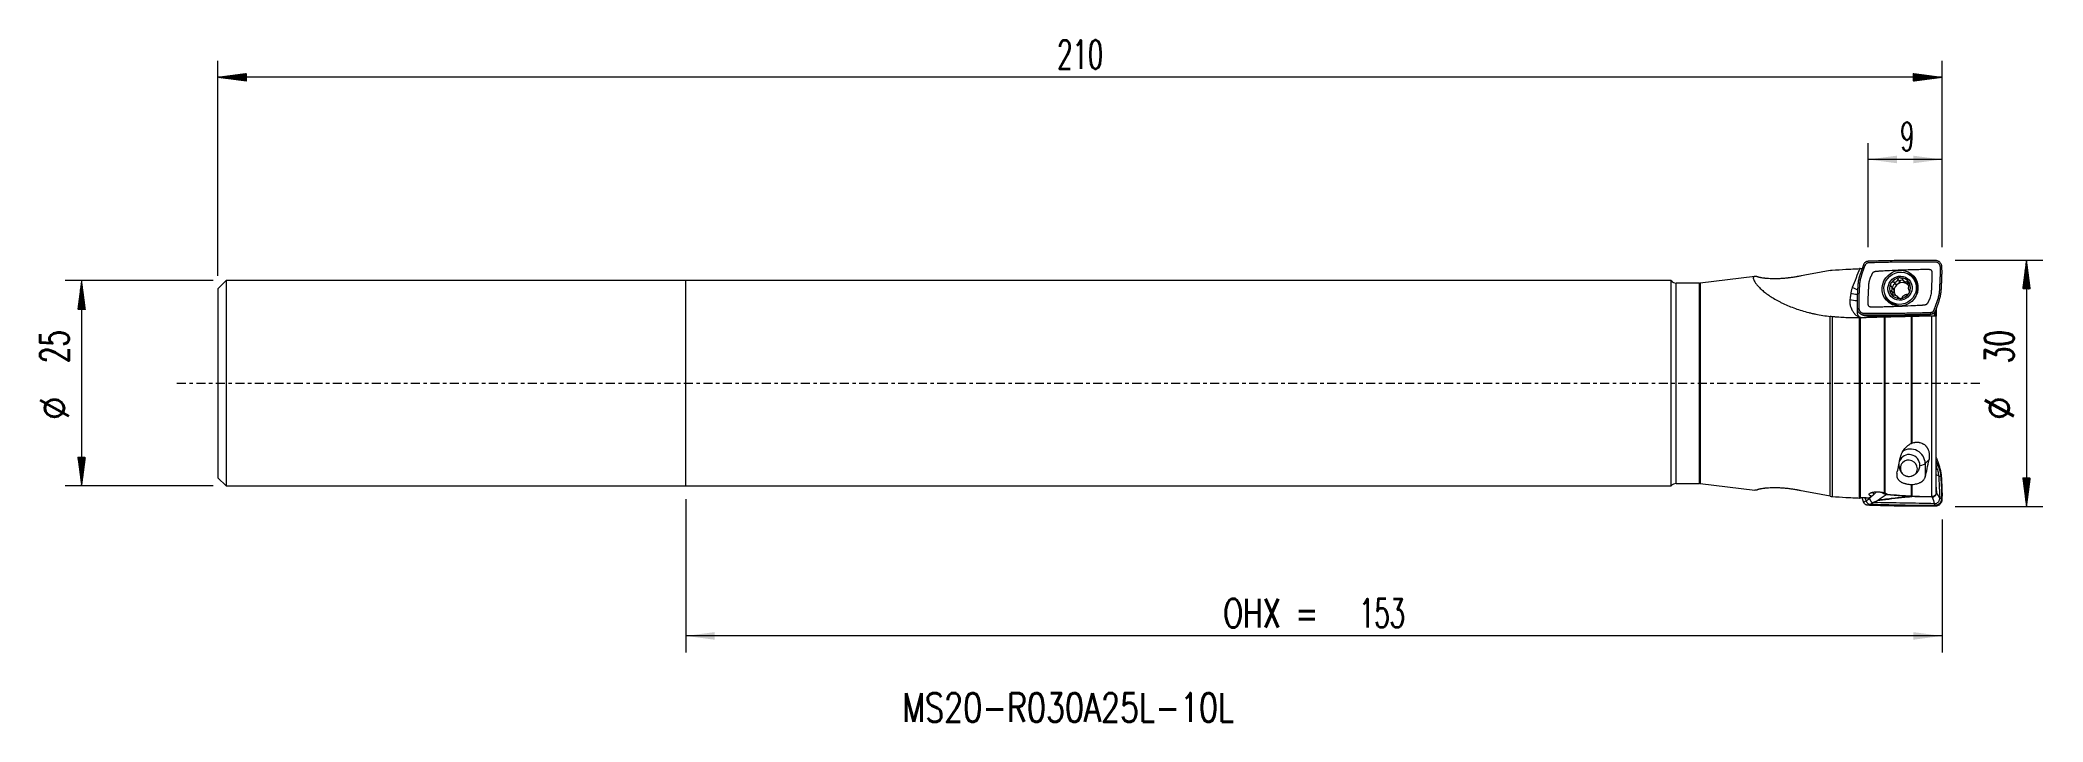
# Model space of a CAD drawing. Header units: millimetres. Extents: x -22 to 222, y -41 to 42.
import ezdxf

# ---------------------------------------------------------------- set-up
doc = ezdxf.new("R2010")
doc.units = ezdxf.units.MM
doc.linetypes.add('CENTER', pattern=[47.5, 22, -8.5, 8.5, -8.5])
for name, color, linetype in [('1', 4, 'Continuous'), ('2', 7, 'Continuous'), ('SK1', 4, 'Continuous'), ('SK2', 7, 'Continuous'), ('SK4', 2, 'CENTER'), ('SK6', 5, 'Continuous')]:
    doc.layers.add(name, color=color, linetype=linetype)
doc.styles.add('iso_b_vert', font='simplex.shx')
doc.dimstyles.get("Standard").update_dxf_attribs({"dimtxt": 0.18, "dimasz": 0.18, "dimexe": 0.18, "dimexo": 0.0625, "dimgap": 0.09, "dimtad": 1, "dimzin": 0, "dimdsep": 52, "dimtxsty": 'Standard', "dimcen": 0.09, "dimadec": 0, "dimazin": 0, "dimtfac": 1, "dimtdec": 4, "dimtofl": 0, "dimtmove": 0, "dimatfit": 3, "dimfxl": 1, "dimtolj": 1, "dimtzin": 0, "dimarcsym": 0})

msp = doc.modelspace()

# ---------------------------------------------------------------- texts
at = {"layer": '2', "lineweight": 18, "char_height": 3.5, "attachment_point": 7, "rotation": 90, "line_spacing_factor": 1.084337, "style": 'iso_b_vert'}
for s, insert in [('\\W0.6740;30', (218.729, 2.442)), ('%%c', (218.729, -4.531))]:
    msp.add_mtext(s, dxfattribs=dict(at, insert=insert))
at = {"layer": 'SK2', "lineweight": 18, "insert": (102.225, 38.283), "char_height": 3.5, "attachment_point": 7, "line_spacing_factor": 1.084337, "style": 'iso_b_vert'}
msp.add_mtext('\\W0.6217;210', dxfattribs=at)
at = {"layer": 'SK2', "lineweight": 18, "char_height": 3.5, "attachment_point": 7, "rotation": 90, "line_spacing_factor": 1.084337, "style": 'iso_b_vert'}
for s, insert in [('\\W0.6740;25', (-18.165, 2.442)), ('%%c', (-18.165, -4.531))]:
    msp.add_mtext(s, dxfattribs=dict(at, insert=insert))
at = {"layer": 'SK6', "lineweight": 18, "insert": (83.362, -41.217), "char_height": 3.5, "attachment_point": 7, "line_spacing_factor": 1.084337, "style": 'iso_b_vert'}
msp.add_mtext('\\W0.7722;MS20-R030A25L-10L', dxfattribs=at)

# ---------------------------------------------------------------- blocks, each defined once
blk = doc.blocks.new('_U0')
at = {"layer": '2', "lineweight": 13}
for p, q in [((201, 16.5875), (201, 29.25)), ((210, 27.25), (201, 27.25)), ((210, 16.5875), (210, 29.25))]:
    blk.add_line(p, q, dxfattribs=at)
at = {"layer": '2', "lineweight": 18}
for points in [[(201, 27.25), (204.499998, 27.710784), (204.500002, 26.789216)], [(210, 27.25), (206.500002, 26.789216), (206.499998, 27.710784)]]:
    blk.add_solid(points, dxfattribs=at)
at = {"layer": '2', "lineweight": 18, "insert": (204.902767, 28.282634), "char_height": 3.5, "attachment_point": 7, "line_spacing_factor": 1.084337, "style": 'iso_b_vert'}
blk.add_mtext('\\W0.5742;9', dxfattribs=at)
blk = doc.blocks.new('_U1')
at = {"layer": 'SK2', "lineweight": 13}
for p, q in [((57, -14.08425), (57, -32.75)), ((210, -16.5875), (210, -32.75)), ((210, -30.75), (57, -30.75))]:
    blk.add_line(p, q, dxfattribs=at)
at = {"layer": 'SK2', "lineweight": 18}
for points in [[(57, -30.75), (60.499998, -30.289216), (60.500002, -31.210784)], [(210, -30.75), (206.500002, -31.210784), (206.499998, -30.289216)]]:
    blk.add_solid(points, dxfattribs=at)
at = {"layer": 'SK2', "lineweight": 18, "char_height": 3.5, "attachment_point": 7, "line_spacing_factor": 1.084337, "style": 'iso_b_vert'}
for s, insert in [('\\W0.7298;OHX =', (122.454201, -29.717366)), ('\\W0.6217;153', (138.995267, -29.717366))]:
    blk.add_mtext(s, dxfattribs=dict(at, insert=insert))

# ---------------------------------------------------------------- dimensions: what is measured, and where the dimension line sits
at = {"layer": '2', "lineweight": 18}
dim = msp.add_linear_dim(base=(201, 27.25), p1=(210, 15), p2=(201, 15), dimstyle='Standard', override={"dimtxt": 3.5, "dimasz": 3.5, "dimexe": 2, "dimexo": 1.5875, "dimgap": 1.75, "dimtad": 1, "dimtih": 1, "dimtoh": 0, "dimdec": 2, "dimlfac": 1, "dimzin": 8, "dimdsep": 46, "dimlunit": 2, "dimpost": '<>', "dimtxsty": 'iso_b_vert', "dimsah": 1, "dimse1": 0, "dimse2": 0, "dimsd1": 0, "dimsd2": 0, "dimclrd": 2, "dimclre": 2, "dimclrt": 2, "dimtol": 0, "dimtm": -0.1, "dimtfac": 1, "dimtdec": 2, "dimtofl": 1, "dimtmove": 0, "dimtzin": 8, "dimlwd": 13, "dimlwe": 13}, dxfattribs=at)
dim.commit()
dim.dimension.update_dxf_attribs({"geometry": '_U0', "text_midpoint": (205.5, 27.25)})
at = {"layer": 'SK2', "lineweight": 18}
dim = msp.add_linear_dim(base=(57, -30.75), p1=(210, -15), p2=(57, -12.497), dimstyle='Standard', override={"dimtxt": 3.5, "dimasz": 3.5, "dimexe": 2, "dimexo": 1.5875, "dimgap": 1.75, "dimtad": 1, "dimtih": 1, "dimtoh": 0, "dimdec": 2, "dimlfac": 1, "dimzin": 8, "dimdsep": 46, "dimlunit": 2, "dimpost": '<>', "dimtxsty": 'iso_b_vert', "dimsah": 1, "dimse1": 0, "dimse2": 0, "dimsd1": 0, "dimsd2": 0, "dimclrd": 2, "dimclre": 2, "dimclrt": 2, "dimtol": 0, "dimtm": -0.1, "dimtfac": 1, "dimtdec": 2, "dimtofl": 1, "dimtmove": 0, "dimtzin": 8, "dimlwd": 13, "dimlwe": 13}, dxfattribs=at)
dim.commit()
dim.dimension.update_dxf_attribs({"geometry": '_U1', "text_midpoint": (133.5, -30.75)})

# ---------------------------------------------------------------- hatches: boundary and pattern name
at = {"layer": '2', "lineweight": 13}
h = msp.add_hatch(dxfattribs=at)
h.set_pattern_fill('ANSI31', color=256, scale=0.0062, style=0)
h.paths.add_polyline_path([(220.294, 15), (220.755, 11.5), (219.833, 11.5)])
h = msp.add_hatch(dxfattribs=at)
h.set_pattern_fill('ANSI31', color=256, scale=0.0062, style=0)
h.paths.add_polyline_path([(220.294, -15), (219.833, -11.5), (220.755, -11.5)])
at = {"layer": 'SK2', "lineweight": 13}
h = msp.add_hatch(dxfattribs=at)
h.set_pattern_fill('ANSI31', color=256, scale=0.0062, style=0)
h.paths.add_polyline_path([(0, 37.25), (3.5, 37.711), (3.5, 36.789)])
h = msp.add_hatch(dxfattribs=at)
h.set_pattern_fill('ANSI31', color=256, scale=0.0062, style=0)
h.paths.add_polyline_path([(210, 37.25), (206.5, 36.789), (206.5, 37.711)])
h = msp.add_hatch(dxfattribs=at)
h.set_pattern_fill('ANSI31', color=256, scale=0.0062, style=0)
h.paths.add_polyline_path([(-16.6, 12.497), (-16.139, 8.997), (-17.061, 8.997)])
h = msp.add_hatch(dxfattribs=at)
h.set_pattern_fill('ANSI31', color=256, scale=0.0062, style=0)
h.paths.add_polyline_path([(-16.6, -12.497), (-17.061, -8.997), (-16.139, -8.997)])

# ---------------------------------------------------------------- linework, layer by layer
at = {"layer": '1', "lineweight": 18}
for p, q in [((57, -12.497), (57, 12.497)), ((177, 12.497), (57, 12.497)), ((177, -12.497), (177, 12.497)), ((187.195, 13.02), (180.549, 12.203)), ((204.093, 12.342), (204.332, 12.073)), ((204.606, 12.654), (204.844, 12.385)), ((204.844, 12.385), (204.844, 12.366)), ((205.264, 12.523), (205.49, 12.267)), ((205.706, 12.398), (205.945, 12.129)), ((206.823, 12.177), (206.674, 12.481)), ((180.451, 12.197), (177.625, 12.197)), ((203.782, 9.917), (204.066, 9.733)), ((203.799, 11.236), (204.038, 10.967)), ((204.086, 11.52), (203.853, 11.783)), ((204.054, 10.977), (204.038, 10.967)), ((204.349, 12.064), (204.332, 12.073)), ((204.786, 10.333), (204.559, 10.588)), ((204.606, 10.463), (204.714, 10.34)), ((205.945, 12.129), (205.928, 12.119)), ((205.958, 11.342), (206.056, 11.231)), ((206, 11.313), (206.055, 11.251)), ((201.37, 8.153), (202.053, 8.256)), ((209.284, 9.063), (209.284, 8.164)), ((209.284, 8.165), (209.284, 9.06)), ((209.284, -13.305), (209.284, 8.161)), ((177.625, -12.197), (180.451, -12.197)), ((57, -12.497), (177, -12.497)), ((180.549, -12.203), (187.195, -13.02)), ((203.254, -13.53), (206.101, -13.779))]:
    msp.add_line(p, q, dxfattribs=at)
at = {"layer": '1', "lineweight": 13}
for p, q in [((180.549, 12.203), (180.549, -12.203)), ((204.112, 12.331), (204.349, 12.064)), ((204.607, 12.633), (204.844, 12.366)), ((205.691, 12.386), (205.928, 12.119)), ((177.625, -12.197), (177.625, 12.197)), ((180.451, -12.197), (180.451, 12.197)), ((203.818, 11.244), (204.054, 10.977)), ((204.607, 10.48), (204.737, 10.334)), ((205.985, 11.32), (206.056, 11.24)), ((196.378, -13.747), (196.378, 8.14)), ((196.623, 8.112), (196.623, -13.777)), ((199.957, -13.965), (199.957, 7.976)), ((200.043, 7.977), (200.043, -13.96)), ((202.995, -13.338), (202.995, 8.054)), ((203.03, 8.055), (203.03, -13.35)), ((206.288, -7.307), (206.288, 8.132)), ((206.335, 8.133), (206.335, -7.288)), ((208.409, 8.417), (208.409, 8.19)), ((208.746, -13.797), (208.746, 8.181)), ((209.094, 8.182), (209.094, 8.681)), ((209.156, 8.757), (209.156, 8.192)), ((209.28, 8.148), (209.28, 9.052)), ((207.954, -9.774), (208.416, -9.254)), ((207.954, -9.774), (207.954, -11.395)), ((206.288, -13.716), (206.288, -12.314)), ((206.335, -12.312), (206.335, -13.718))]:
    msp.add_line(p, q, dxfattribs=at)
at = {"layer": '1', "lineweight": 18}
for centre, start, end in [((177.625, 12.997), 218.68219, 270), ((180.451, 12.997), 270, 277.01304), ((177.625, -12.997), 90, 141.31781), ((180.451, -12.997), 82.98696, 90)]:
    msp.add_arc(centre, 0.8, start, end, dxfattribs=at)
for centre, major_axis in [((204.891, 11.579), (-1.664, -1.475)), ((204.897, 11.571), (1.497, 1.327))]:
    msp.add_ellipse(centre, major_axis=major_axis, ratio=0.965134, dxfattribs=at)
at = {"layer": '1', "lineweight": 13}
msp.add_ellipse((204.886, 11.584), major_axis=(1.122, 0.995), ratio=0.965134, dxfattribs=at)
at = {"layer": '1', "lineweight": 18}
for centre, major_axis, ratio, start_param, end_param in [((204.886, 11.584), (0.965, 0.855), 0.965134, 0.8630255, 1.9102231), ((204.576, 12.249), (0.257, 0.158), 0.471181, -1.5785374, -0.2916527), ((205.138, 11.3), (0.744, 0.66), 0.965134, 0.3394267, 1.3866243), ((205.138, 12.419), (0.298, 0.014), 0.483959, 1.0766386, -3.0028897), ((204.886, 11.584), (0.965, 0.855), 0.965134, -0.184172, 0.8630255), ((205.7, 12.288), (0.259, -0.137), 0.500535, -2.249153, -1.5856837), ((204.886, 11.584), (0.965, 0.855), 0.965134, -1.2313696, -0.184172), ((205.064, 11.384), (1.586, 1.406), 0.965134, 0, 0.0639811), ((205.064, 11.384), (1.586, 1.406), 0.965134, -0.3398118, 0), ((205.064, 11.384), (1.586, 1.406), 0.965134, 3.1262484, -2.8017407), ((204.886, 11.584), (0.965, 0.855), 0.965134, 1.9102231, 2.9574206), ((204.886, 11.584), (0.965, 0.855), 0.965134, 2.9574206, -2.2785672), ((204.164, 10.706), (0.148, -0.252), 0.50343, 2.9893387, -1.9272338), ((204.164, 11.825), (0.151, 0.261), 0.47365, -0.1472614, 2.539477), ((204.014, 11.26), (0.003, 0.296), 0.489292, -2.8351133, -1.5482286), ((204.014, 11.26), (0.003, 0.296), 0.489292, -1.5482286, -0.4372233), ((205.138, 11.3), (0.744, 0.66), 0.965134, 1.3866243, 2.4338218), ((205.138, 11.3), (-0.744, -0.66), 0.965134, -0.7077708, -0.0879116), ((204.576, 12.249), (0.257, 0.158), 0.471181, -2.865422, -1.5785374), ((205.138, 11.3), (0.744, 0.66), 0.965134, -2.7143326, -2.3790982), ((204.886, 11.584), (0.965, 0.855), 0.965134, -2.2785672, -1.2313696), ((205.138, 11.3), (0.744, 0.66), 0.965134, -0.1391587, 0.3394267), ((205.7, 12.288), (0.259, -0.137), 0.500535, -1.5856837, -0.298799), ((206.112, 11.893), (0.148, -0.252), 0.50343, 2.7034317, -2.9721004), ((205.129, 11.31), (1.427, 1.265), 0.965134, -0.7077708, -0.2606831), ((205.129, 11.31), (1.427, 1.265), 0.965134, -0.9770644, -0.7077708), ((203.781, 9.018), (3.857, 1.074), 0.06039, -2.4690647, -2.2629355), ((86.922, 5.935), (124.576, 2.314), 0.001876, 0.2327043, 0.4059758), ((205.129, 11.31), (1.427, 1.265), 0.965134, -2.8808694, -2.173815), ((209.076, 8.956), (1.326, -2.454), 0.403447, -1.5474721, -1.5073244), ((209.371, 8.612), (1.216, 0.426), 0.744225, 2.9526121, 3.0822462), ((203.306, 0.013), (0.517, 14.301), 0.172587, -2.4385677, -2.2692046), ((206.028, -9.944), (-0.973, 0.862), 0.965134, -2.4338218, 0.3494332), ((205.963, -10.369), (-0.786, 0.697), 0.965134, 0, 1.3987245), ((205.963, -10.369), (-0.786, 0.697), 0.965134, -2.4338218, 0), ((206.839, -0.011), (0.519, 14.366), 0.172587, -2.479353, -2.2635026), ((206.028, -9.944), (-0.973, 0.862), 0.965134, 0.6780731, 0.7077708), ((205.963, -10.369), (-0.786, 0.697), 0.965134, -3.072252, -2.4338218), ((202.216, -14.711), (3.206, 1.941), 0.325398, 1.6770642, 1.7115204), ((199.378, -16.746), (13.393, 10.083), 0.070773, 1.3437059, 1.3564751)]:
    msp.add_ellipse(centre, major_axis=major_axis, ratio=ratio, start_param=start_param, end_param=end_param, dxfattribs=at)
at = {"layer": '1', "lineweight": 13}
for centre, major_axis, ratio, start_param, end_param in [((205.064, 11.384), (1.586, 1.406), 0.965134, 0.0639811, 0.5310966), ((205.114, 11.328), (1.489, 1.32), 0.965134, 0, 0.0551454), ((205.114, 11.328), (1.489, 1.32), 0.965134, -0.6737042, 0), ((199.402, 10.266), (0.993, -0.122), 0.176664, -2.2121271, -1.2792446), ((199.497, 11.041), (0.993, -0.122), 0.176664, -2.204497, -1.3530687), ((199.633, 11.557), (0.925, -0.38), 0.118622, -2.1661915, -1.4303724), ((205.064, 11.384), (1.586, 1.406), 0.965134, 2.6104382, 3.1262484), ((205.114, 11.328), (1.489, 1.32), 0.965134, 3.0864876, -2.4679463), ((201.705, 9.145), (0.224, 1.23), 0.857149, 2.5577661, 2.7360254), ((206.231, -9.714), (1.309, -1.161), 0.965134, 0.7077708, 2.9328529), ((206.231, -9.714), (-1.75, 0), 0.198886, 2.2335916, 2.9670597)]:
    msp.add_ellipse(centre, major_axis=major_axis, ratio=ratio, start_param=start_param, end_param=end_param, dxfattribs=at)
at = {"layer": '1', "lineweight": 18}
for points, knots in [([(209.192, 14.757), (209.21, 14.756), (209.245, 14.755), (209.313, 14.745), (209.396, 14.722), (209.488, 14.679), (209.573, 14.62), (209.646, 14.549), (209.706, 14.467), (209.753, 14.376), (209.779, 14.295), (209.792, 14.227), (209.796, 14.189), (209.797, 14.164), (209.798, 14.151), (209.798, 14.137), (209.798, 14.117), (209.799, 14.092), (209.801, 13.994), (209.803, 13.826), (209.805, 13.588), (209.804, 13.351), (209.801, 13.154), (209.797, 13.025), (209.796, 12.971), (209.795, 12.951), (209.795, 12.939), (209.794, 12.929), (209.794, 12.919), (209.793, 12.907), (209.793, 12.892), (209.791, 12.842), (209.788, 12.758), (209.781, 12.6), (209.768, 12.323), (209.751, 12.007), (209.735, 11.701), (209.727, 11.542), (209.722, 11.444), (209.72, 11.395), (209.715, 11.317), (209.705, 11.181), (209.682, 10.988), (209.643, 10.757), (209.591, 10.528), (209.538, 10.34), (209.496, 10.209), (209.471, 10.135), (209.403, 9.949), (209.287, 9.627), (209.15, 9.248), (209.067, 9.016), (209.033, 8.924), (209.027, 8.907), (209.021, 8.892), (209.013, 8.874), (208.991, 8.831), (208.948, 8.771), (208.879, 8.713), (208.822, 8.681), (208.777, 8.663), (208.739, 8.652), (208.703, 8.645), (208.679, 8.643), (208.667, 8.642), (208.654, 8.641), (208.634, 8.641), (208.609, 8.64), (208.43, 8.634), (207.625, 8.606), (206.192, 8.567), (204.283, 8.535), (202.693, 8.526), (201.58, 8.529), (201.023, 8.533), (200.745, 8.536), (200.606, 8.537), (200.537, 8.538), (200.5, 8.538), (200.48, 8.538), (200.467, 8.539), (200.459, 8.539), (200.45, 8.539), (200.436, 8.54), (200.407, 8.542), (200.347, 8.55), (200.264, 8.573), (200.171, 8.617), (200.087, 8.675), (200.014, 8.746), (199.953, 8.828), (199.907, 8.919), (199.88, 9), (199.868, 9.068), (199.864, 9.106), (199.862, 9.131), (199.862, 9.144), (199.861, 9.158), (199.861, 9.178), (199.861, 9.203), (199.859, 9.301), (199.856, 9.47), (199.854, 9.707), (199.855, 9.944), (199.859, 10.142), (199.862, 10.27), (199.864, 10.324), (199.865, 10.344), (199.865, 10.357), (199.865, 10.366), (199.866, 10.376), (199.866, 10.389), (199.867, 10.404), (199.868, 10.453), (199.871, 10.537), (199.878, 10.695), (199.892, 10.972), (199.909, 11.288), (199.925, 11.595), (199.933, 11.753), (199.938, 11.852), (199.94, 11.901), (199.944, 11.979), (199.955, 12.114), (199.978, 12.308), (200.017, 12.538), (200.068, 12.767), (200.121, 12.956), (200.163, 13.086), (200.189, 13.16), (200.256, 13.346), (200.372, 13.668), (200.509, 14.047), (200.593, 14.279), (200.626, 14.371), (200.632, 14.388), (200.638, 14.403), (200.646, 14.421), (200.669, 14.465), (200.712, 14.524), (200.78, 14.582), (200.837, 14.614), (200.882, 14.632), (200.921, 14.644), (200.957, 14.65), (200.98, 14.652), (200.992, 14.653), (201.006, 14.654), (201.025, 14.654), (201.05, 14.655), (201.229, 14.662), (202.035, 14.689), (203.467, 14.728), (205.376, 14.76), (206.967, 14.769), (208.08, 14.766), (208.636, 14.762), (208.944, 14.759), (209.103, 14.758), (209.183, 14.757), (209.192, 14.757)], [0, 0, 0, 0, 0.0019531, 0.0039062, 0.0078125, 0.0117188, 0.015625, 0.0195312, 0.0234375, 0.0273438, 0.03125, 0.0332031, 0.0351562, 0.0356445, 0.0361328, 0.0366211, 0.0371094, 0.0380859, 0.0390625, 0.046875, 0.0546875, 0.0625, 0.0703125, 0.0742188, 0.0751953, 0.0756836, 0.0761719, 0.076416, 0.0766602, 0.0771484, 0.0776367, 0.078125, 0.0820312, 0.0859375, 0.09375, 0.109375, 0.1171875, 0.1240234, 0.125, 0.1269531, 0.1289062, 0.1328125, 0.140625, 0.1484375, 0.15625, 0.1640625, 0.1679688, 0.1699219, 0.171875, 0.1875, 0.203125, 0.2109375, 0.2119141, 0.2124023, 0.2128906, 0.2138672, 0.2148438, 0.21875, 0.2226562, 0.2255859, 0.2265625, 0.2285156, 0.2304688, 0.230957, 0.2314453, 0.2319336, 0.2324219, 0.2333984, 0.234375, 0.25, 0.3125, 0.375, 0.4375, 0.46875, 0.484375, 0.4921875, 0.4960938, 0.4980469, 0.4990234, 0.4996338, 0.5, 0.5003662, 0.5004883, 0.5009766, 0.5019531, 0.5039062, 0.5078125, 0.5117188, 0.515625, 0.5195312, 0.5234375, 0.5273438, 0.53125, 0.5332031, 0.5351562, 0.5356445, 0.5361328, 0.5366211, 0.5371094, 0.5380859, 0.5390625, 0.546875, 0.5546875, 0.5625, 0.5703125, 0.5742188, 0.5751953, 0.5756836, 0.5761719, 0.576416, 0.5766602, 0.5771484, 0.5776367, 0.578125, 0.5820312, 0.5859375, 0.59375, 0.609375, 0.6171875, 0.6240234, 0.625, 0.6269531, 0.6289062, 0.6328125, 0.640625, 0.6484375, 0.65625, 0.6640625, 0.6679688, 0.6699219, 0.671875, 0.6875, 0.703125, 0.7109375, 0.7119141, 0.7124023, 0.7128906, 0.7138672, 0.7148438, 0.71875, 0.7226562, 0.7255859, 0.7265625, 0.7285156, 0.7304688, 0.730957, 0.7314453, 0.7319336, 0.7324219, 0.7333984, 0.734375, 0.75, 0.8125, 0.875, 0.9375, 0.96875, 0.984375, 0.9921875, 0.9990234, 1, 1, 1, 1]), ([(201, 14.85), (200.996, 14.849), (200.987, 14.849), (200.971, 14.848), (200.935, 14.844), (200.881, 14.835), (200.824, 14.817), (200.756, 14.79), (200.671, 14.743), (200.568, 14.656), (200.503, 14.566), (200.469, 14.502), (200.457, 14.474), (200.449, 14.454), (200.446, 14.446), (200.445, 14.443)], [0, 0, 0, 0, 0.0166269, 0.0415116, 0.0663963, 0.1659352, 0.2654741, 0.3152436, 0.464552, 0.6636298, 0.8627076, 0.9124771, 0.9622465, 0.9871313, 1, 1, 1, 1]), ([(208.71, 14.958), (208.556, 14.959), (208.083, 14.962), (206.973, 14.965), (205.381, 14.956), (203.47, 14.924), (202.033, 14.885), (201.231, 14.858), (201.05, 14.851), (201.025, 14.85), (201.009, 14.85), (201.002, 14.85), (201, 14.85)], [0, 0, 0, 0, 0.060095, 0.1840389, 0.4319267, 0.6798145, 0.9277023, 0.9896742, 0.9935475, 0.9974207, 0.9993573, 1, 1, 1, 1]), ([(209.202, 14.953), (209.191, 14.953), (209.112, 14.954), (208.953, 14.955), (208.799, 14.957), (208.715, 14.957), (208.71, 14.958)], [0, 0, 0, 0, 0.0589687, 0.4843736, 0.9705506, 1, 1, 1, 1]), ([(209.995, 14.158), (209.995, 14.159), (209.995, 14.166), (209.994, 14.179), (209.992, 14.213), (209.987, 14.264), (209.97, 14.352), (209.936, 14.458), (209.875, 14.577), (209.795, 14.684), (209.699, 14.776), (209.589, 14.852), (209.467, 14.908), (209.359, 14.938), (209.27, 14.95), (209.225, 14.953), (209.203, 14.953)], [0, 0, 0, 0, 0.0039823, 0.017442, 0.0309017, 0.0847405, 0.1385793, 0.2462568, 0.3539344, 0.461612, 0.5692896, 0.6769672, 0.7846448, 0.8923224, 0.9461612, 1, 1, 1, 1]), ([(196.378, 13.747), (196.085, 13.693), (195.792, 13.638), (195.205, 13.528), (194.911, 13.473), (194.029, 13.306), (193.44, 13.194), (192.703, 13.053), (192.555, 13.025), (192.389, 12.993), (192.371, 12.989), (192.334, 12.982), (192.278, 12.972), (192.223, 12.962), (192.111, 12.942), (192.036, 12.929), (191.811, 12.893), (191.66, 12.871), (191.431, 12.84), (191.354, 12.831), (191.239, 12.817), (191.2, 12.813), (191.123, 12.805), (190.931, 12.785), (190.74, 12.768), (190.438, 12.747), (190.289, 12.739), (190.066, 12.731), (189.993, 12.728), (189.883, 12.726), (189.846, 12.725), (189.773, 12.724), (189.736, 12.724), (189.556, 12.723), (189.415, 12.724), (189.143, 12.731), (189.012, 12.737), (188.758, 12.753), (188.635, 12.762), (188.489, 12.776), (188.46, 12.779), (188.403, 12.785), (188.32, 12.794), (188.241, 12.804), (188.09, 12.825), (187.998, 12.84), (187.894, 12.86), (187.874, 12.864), (187.845, 12.87), (187.835, 12.872), (187.817, 12.876), (187.771, 12.886), (187.729, 12.896), (187.669, 12.912), (187.642, 12.92), (187.606, 12.932), (187.595, 12.935), (187.579, 12.941), (187.574, 12.943), (187.564, 12.947), (187.559, 12.949), (187.514, 12.965), (187.476, 12.978), (187.422, 12.993), (187.404, 12.998), (187.37, 13.006), (187.354, 13.009), (187.274, 13.023), (187.219, 13.025), (187.127, 13.01), (187.09, 12.993), (187.049, 12.953), (187.038, 12.937), (187.025, 12.91), (187.022, 12.901), (187.016, 12.88), (187.013, 12.869), (187.006, 12.812), (187.011, 12.756), (187.045, 12.629), (187.074, 12.556), (187.158, 12.395), (187.213, 12.305), (187.291, 12.196), (187.3, 12.184), (187.319, 12.159), (187.328, 12.147), (187.357, 12.109), (187.416, 12.032), (187.484, 11.952), (187.629, 11.789), (187.738, 11.675), (187.986, 11.44), (188.123, 11.319), (188.35, 11.133), (188.429, 11.07), (188.594, 10.944), (188.68, 10.881), (188.945, 10.692), (189.133, 10.566), (189.529, 10.319), (189.738, 10.197), (190.067, 10.017), (190.179, 9.958), (190.351, 9.87), (190.409, 9.841), (190.525, 9.783), (190.584, 9.755), (190.88, 9.614), (191.123, 9.506), (191.622, 9.299), (191.877, 9.201), (192.398, 9.015), (192.664, 8.927), (193.207, 8.763), (193.483, 8.686), (193.905, 8.58), (194.047, 8.545), (194.332, 8.48), (194.476, 8.449), (194.908, 8.361), (195.199, 8.309), (195.785, 8.215), (196.08, 8.174), (196.378, 8.14)], [0, 0, 0, 0, 0.03125, 0.03125, 0.0625, 0.0625, 0.125, 0.125, 0.140625, 0.140625, 0.1425781, 0.1425781, 0.1445312, 0.1484375, 0.1484375, 0.15625, 0.15625, 0.171875, 0.171875, 0.1796875, 0.1796875, 0.1835937, 0.1835937, 0.1875, 0.203125, 0.203125, 0.21875, 0.21875, 0.2265625, 0.2265625, 0.2304687, 0.2304687, 0.234375, 0.234375, 0.25, 0.25, 0.265625, 0.265625, 0.28125, 0.28125, 0.2851562, 0.2851562, 0.2890625, 0.296875, 0.296875, 0.3125, 0.3125, 0.3164062, 0.3164062, 0.3183594, 0.3183594, 0.3203125, 0.328125, 0.328125, 0.3359375, 0.3359375, 0.3398437, 0.3398437, 0.3417969, 0.3417969, 0.34375, 0.34375, 0.359375, 0.359375, 0.3671875, 0.3671875, 0.375, 0.375, 0.40625, 0.40625, 0.4375, 0.4375, 0.453125, 0.453125, 0.4609375, 0.4609375, 0.46875, 0.46875, 0.5, 0.5, 0.53125, 0.53125, 0.5625, 0.5625, 0.5664062, 0.5664062, 0.5703125, 0.5703125, 0.578125, 0.59375, 0.59375, 0.625, 0.625, 0.65625, 0.65625, 0.671875, 0.671875, 0.6875, 0.6875, 0.71875, 0.71875, 0.75, 0.75, 0.765625, 0.765625, 0.7734375, 0.7734375, 0.78125, 0.78125, 0.8125, 0.8125, 0.84375, 0.84375, 0.875, 0.875, 0.90625, 0.90625, 0.921875, 0.921875, 0.9375, 0.9375, 0.96875, 0.96875, 1, 1, 1, 1]), ([(196.623, 13.777), (197.178, 13.814), (197.733, 13.848), (198.566, 13.895), (198.844, 13.911), (199.4, 13.939), (199.678, 13.952), (199.957, 13.965)], [0, 0, 0, 0, 0.5, 0.5, 0.75, 0.75, 1, 1, 1, 1]), ([(200.017, 13.258), (200.012, 13.245), (200.001, 13.213), (199.977, 13.142), (199.933, 13.005), (199.877, 12.808), (199.824, 12.57), (199.783, 12.328), (199.759, 12.127), (199.748, 11.985), (199.744, 11.923), (199.743, 11.902), (199.743, 11.9)], [0, 0, 0, 0, 0.0295589, 0.0735402, 0.1615028, 0.3374281, 0.5133533, 0.6892786, 0.8652038, 0.9531664, 0.9971478, 1, 1, 1, 1]), ([(200.445, 14.443), (200.444, 14.441), (200.44, 14.428), (200.409, 14.343), (200.323, 14.105), (200.187, 13.729), (200.077, 13.423), (200.019, 13.264), (200.017, 13.258)], [0, 0, 0, 0, 0.0057625, 0.0296304, 0.2205736, 0.60246, 0.9843464, 1, 1, 1, 1]), ([(200.263, 13.95), (200.228, 13.951), (200.195, 13.952), (200.121, 13.955), (200.081, 13.957), (200.043, 13.96)], [0, 0, 0, 0, 0.4485428, 0.4485428, 1, 1, 1, 1]), ([(201.081, 11.816), (201.083, 11.866), (201.088, 11.959), (201.105, 12.146), (201.132, 12.334), (201.172, 12.52), (201.21, 12.658), (201.248, 12.77), (201.279, 12.848), (201.295, 12.885), (201.306, 12.91), (201.311, 12.92), (201.313, 12.924), (201.313, 12.924)], [0, 0, 0, 0, 0.1211629, 0.2464848, 0.4971285, 0.6224504, 0.7477723, 0.8730942, 0.9357551, 0.9670856, 0.9827508, 0.998416, 1, 1, 1, 1]), ([(201.313, 12.924), (201.314, 12.927), (201.318, 12.936), (201.325, 12.951), (201.333, 12.967), (201.343, 12.988), (201.364, 13.034), (201.394, 13.097), (201.428, 13.169), (201.452, 13.219), (201.467, 13.248), (201.473, 13.263), (201.477, 13.269), (201.477, 13.269)], [0, 0, 0, 0, 0.0140665, 0.061013, 0.1236083, 0.1862036, 0.2487989, 0.4991801, 0.7495612, 0.8747518, 0.9373471, 0.9999424, 1, 1, 1, 1]), ([(201.477, 13.269), (201.48, 13.276), (201.487, 13.29), (201.5, 13.315), (201.511, 13.337), (201.52, 13.353), (201.523, 13.358), (201.526, 13.363), (201.529, 13.369), (201.534, 13.377), (201.545, 13.396), (201.57, 13.437), (201.603, 13.486), (201.635, 13.527), (201.653, 13.546), (201.662, 13.555), (201.667, 13.559), (201.67, 13.561), (201.672, 13.562), (201.673, 13.563)], [0, 0, 0, 0, 0.06245, 0.1249606, 0.2499818, 0.2656094, 0.2812371, 0.3007716, 0.3124924, 0.3437477, 0.3750029, 0.5000241, 0.7500665, 0.8750876, 0.9375982, 0.9688535, 0.9844811, 0.992295, 1, 1, 1, 1]), ([(201.673, 13.563), (201.673, 13.563), (201.674, 13.563), (201.676, 13.564), (201.679, 13.566), (201.686, 13.569), (201.7, 13.575), (201.727, 13.587), (201.767, 13.602), (201.803, 13.613), (201.825, 13.619), (201.831, 13.62), (201.834, 13.621), (201.837, 13.622), (201.843, 13.623), (201.852, 13.626), (201.862, 13.628), (201.883, 13.633), (201.916, 13.64), (201.955, 13.646), (201.989, 13.651), (202.015, 13.653), (202.033, 13.655), (202.05, 13.656), (202.048, 13.656), (202.064, 13.657)], [0, 0, 0, 0, 0.0001094, 0.0079685, 0.0158276, 0.0315458, 0.0629821, 0.1258549, 0.2516003, 0.3773458, 0.4087821, 0.4166412, 0.4245003, 0.4323594, 0.4402185, 0.4716548, 0.5030912, 0.5188094, 0.6288366, 0.7545821, 0.8174548, 0.8803275, 0.9432003, 0.9746366, 1, 1, 1, 1]), ([(202.064, 13.657), (202.068, 13.658), (202.086, 13.659), (202.144, 13.663), (202.296, 13.672), (202.501, 13.685), (202.955, 13.712), (203.803, 13.758), (204.564, 13.792), (205.135, 13.814), (205.294, 13.82), (205.548, 13.829), (205.992, 13.844), (206.624, 13.862), (207.253, 13.876), (207.706, 13.885), (207.912, 13.888), (208.062, 13.89), (208.12, 13.891), (208.14, 13.891), (208.143, 13.891)], [0, 0, 0, 0, 0.0059772, 0.0214475, 0.0369178, 0.0678583, 0.1297395, 0.2535017, 0.485556, 0.5010263, 0.5319669, 0.5629074, 0.6247886, 0.7485508, 0.8723131, 0.9341942, 0.9651348, 0.9806051, 0.9960754, 1, 1, 1, 1]), ([(203.787, 12.177), (203.803, 12.206), (203.822, 12.233), (203.854, 12.272), (203.865, 12.284), (203.889, 12.307), (203.902, 12.318), (203.929, 12.338), (203.943, 12.347), (203.965, 12.358), (203.972, 12.361), (203.988, 12.366), (203.996, 12.368), (204.012, 12.371), (204.02, 12.372), (204.033, 12.371), (204.037, 12.371), (204.045, 12.37), (204.049, 12.369), (204.06, 12.365), (204.068, 12.362), (204.081, 12.353), (204.087, 12.348), (204.093, 12.342)], [0, 0, 0, 0, 0.25, 0.25, 0.375, 0.375, 0.5, 0.5, 0.625, 0.625, 0.6875, 0.6875, 0.75, 0.75, 0.8125, 0.8125, 0.84375, 0.84375, 0.875, 0.875, 0.9375, 0.9375, 1, 1, 1, 1]), ([(204.112, 12.331), (204.124, 12.324), (204.136, 12.319), (204.156, 12.314), (204.163, 12.313), (204.176, 12.311), (204.183, 12.31), (204.204, 12.309), (204.217, 12.309), (204.245, 12.311), (204.258, 12.313), (204.286, 12.319), (204.299, 12.322), (204.326, 12.33), (204.339, 12.335), (204.365, 12.345), (204.377, 12.351), (204.402, 12.363), (204.414, 12.37), (204.45, 12.392), (204.473, 12.408), (204.514, 12.444), (204.534, 12.464), (204.559, 12.496), (204.567, 12.507), (204.581, 12.531), (204.587, 12.543), (204.595, 12.561), (204.597, 12.567), (204.601, 12.58), (204.603, 12.587), (204.607, 12.606), (204.608, 12.619), (204.607, 12.633)], [0, 0, 0, 0, 0.0625, 0.0625, 0.09375, 0.09375, 0.125, 0.125, 0.1875, 0.1875, 0.25, 0.25, 0.3125, 0.3125, 0.375, 0.375, 0.4375, 0.4375, 0.5, 0.5, 0.625, 0.625, 0.75, 0.75, 0.8125, 0.8125, 0.875, 0.875, 0.90625, 0.90625, 0.9375, 0.9375, 1, 1, 1, 1]), ([(204.886, 12.847), (204.853, 12.846), (204.821, 12.842), (204.773, 12.832), (204.757, 12.827), (204.726, 12.817), (204.71, 12.811), (204.681, 12.797), (204.667, 12.788), (204.648, 12.774), (204.641, 12.769), (204.63, 12.757), (204.624, 12.751), (204.617, 12.742), (204.615, 12.738), (204.611, 12.732), (204.609, 12.728), (204.604, 12.717), (204.602, 12.709), (204.6, 12.698), (204.599, 12.694), (204.599, 12.686), (204.599, 12.682), (204.601, 12.67), (204.603, 12.662), (204.606, 12.654)], [0, 0, 0, 0, 0.25, 0.25, 0.375, 0.375, 0.5, 0.5, 0.625, 0.625, 0.6875, 0.6875, 0.75, 0.75, 0.78125, 0.78125, 0.8125, 0.8125, 0.875, 0.875, 0.90625, 0.90625, 0.9375, 0.9375, 1, 1, 1, 1]), ([(204.886, 12.847), (204.919, 12.848), (204.952, 12.847), (205.001, 12.84), (205.018, 12.836), (205.05, 12.828), (205.066, 12.823), (205.097, 12.811), (205.112, 12.804), (205.133, 12.791), (205.14, 12.786), (205.153, 12.776), (205.159, 12.77), (205.17, 12.758), (205.175, 12.751), (205.182, 12.741), (205.184, 12.737), (205.188, 12.73), (205.189, 12.726), (205.193, 12.714), (205.195, 12.706), (205.196, 12.69), (205.195, 12.683), (205.194, 12.675)], [0, 0, 0, 0, 0.25, 0.25, 0.375, 0.375, 0.5, 0.5, 0.625, 0.625, 0.6875, 0.6875, 0.75, 0.75, 0.8125, 0.8125, 0.84375, 0.84375, 0.875, 0.875, 0.9375, 0.9375, 1, 1, 1, 1]), ([(205.196, 12.653), (205.197, 12.64), (205.201, 12.627), (205.208, 12.608), (205.211, 12.601), (205.217, 12.589), (205.22, 12.583), (205.23, 12.565), (205.238, 12.554), (205.255, 12.532), (205.265, 12.521), (205.284, 12.501), (205.294, 12.491), (205.315, 12.473), (205.325, 12.464), (205.348, 12.447), (205.359, 12.44), (205.382, 12.425), (205.394, 12.418), (205.429, 12.399), (205.454, 12.388), (205.503, 12.371), (205.528, 12.364), (205.565, 12.359), (205.577, 12.358), (205.602, 12.358), (205.614, 12.358), (205.632, 12.361), (205.637, 12.362), (205.649, 12.365), (205.655, 12.367), (205.671, 12.373), (205.682, 12.379), (205.691, 12.386)], [0, 0, 0, 0, 0.0625, 0.0625, 0.09375, 0.09375, 0.125, 0.125, 0.1875, 0.1875, 0.25, 0.25, 0.3125, 0.3125, 0.375, 0.375, 0.4375, 0.4375, 0.5, 0.5, 0.625, 0.625, 0.75, 0.75, 0.8125, 0.8125, 0.875, 0.875, 0.90625, 0.90625, 0.9375, 0.9375, 1, 1, 1, 1]), ([(205.986, 12.254), (205.969, 12.282), (205.951, 12.308), (205.92, 12.344), (205.909, 12.356), (205.886, 12.377), (205.874, 12.387), (205.849, 12.405), (205.836, 12.413), (205.816, 12.422), (205.809, 12.425), (205.795, 12.43), (205.787, 12.431), (205.777, 12.432), (205.773, 12.433), (205.766, 12.433), (205.762, 12.432), (205.752, 12.431), (205.745, 12.429), (205.735, 12.425), (205.732, 12.424), (205.726, 12.42), (205.723, 12.418), (205.715, 12.41), (205.71, 12.405), (205.706, 12.398)], [0, 0, 0, 0, 0.25, 0.25, 0.375, 0.375, 0.5, 0.5, 0.625, 0.625, 0.6875, 0.6875, 0.75, 0.75, 0.78125, 0.78125, 0.8125, 0.8125, 0.875, 0.875, 0.90625, 0.90625, 0.9375, 0.9375, 1, 1, 1, 1]), ([(205.986, 12.254), (206.002, 12.226), (206.017, 12.197), (206.034, 12.151), (206.039, 12.135), (206.048, 12.103), (206.052, 12.087), (206.057, 12.054), (206.058, 12.038), (206.058, 12.013), (206.058, 12.004), (206.056, 11.988), (206.055, 11.98), (206.051, 11.964), (206.048, 11.956), (206.043, 11.945), (206.042, 11.941), (206.038, 11.934), (206.036, 11.931), (206.029, 11.922), (206.024, 11.917), (206.012, 11.908), (206.007, 11.905), (206, 11.902)], [0, 0, 0, 0, 0.25, 0.25, 0.375, 0.375, 0.5, 0.5, 0.625, 0.625, 0.6875, 0.6875, 0.75, 0.75, 0.8125, 0.8125, 0.84375, 0.84375, 0.875, 0.875, 0.9375, 0.9375, 1, 1, 1, 1]), ([(208.143, 13.891), (208.168, 13.892), (208.179, 13.892), (208.204, 13.892), (208.235, 13.891), (208.278, 13.89), (208.329, 13.888), (208.39, 13.884), (208.452, 13.877), (208.502, 13.87), (208.543, 13.863), (208.583, 13.852), (208.62, 13.836), (208.653, 13.811), (208.673, 13.789), (208.692, 13.764), (208.713, 13.73), (208.73, 13.692), (208.743, 13.654), (208.75, 13.629), (208.756, 13.6), (208.764, 13.56), (208.771, 13.504), (208.775, 13.452), (208.776, 13.418), (208.776, 13.395), (208.776, 13.385), (208.776, 13.381), (208.776, 13.381)], [0, 0, 0, 0, 0.0273823, 0.0587425, 0.0901027, 0.121463, 0.1841834, 0.2469038, 0.3096242, 0.3723446, 0.4037048, 0.435065, 0.4977854, 0.5291456, 0.5605058, 0.591866, 0.6232262, 0.6859466, 0.7173068, 0.748667, 0.7643471, 0.8113874, 0.8741078, 0.9368282, 0.9681884, 0.9838685, 0.9995486, 1, 1, 1, 1]), ([(208.768, 12.851), (208.768, 12.851), (208.768, 12.845), (208.767, 12.827), (208.766, 12.797), (208.763, 12.741), (208.758, 12.631), (208.751, 12.474), (208.742, 12.286), (208.734, 12.097), (208.726, 11.907), (208.717, 11.719), (208.71, 11.566), (208.704, 11.432), (208.702, 11.37), (208.7, 11.343), (208.7, 11.343)], [0, 0, 0, 0, 0.0013468, 0.0169464, 0.0325461, 0.0637454, 0.1261441, 0.2509414, 0.3757388, 0.5005361, 0.6253334, 0.7501307, 0.8749281, 0.9373267, 0.9997254, 1, 1, 1, 1]), ([(208.776, 13.381), (208.776, 13.378), (208.776, 13.363), (208.776, 13.341), (208.775, 13.307), (208.774, 13.224), (208.773, 13.117), (208.771, 13.017), (208.77, 12.959), (208.77, 12.942), (208.77, 12.934), (208.769, 12.926), (208.769, 12.909), (208.769, 12.89), (208.768, 12.871), (208.768, 12.859), (208.768, 12.856), (208.768, 12.851)], [0, 0, 0, 0, 0.0112893, 0.062162, 0.1247747, 0.2499999, 0.5004504, 0.7509009, 0.8135135, 0.8291667, 0.8448198, 0.860473, 0.8761261, 0.9387388, 0.9700451, 0.9856982, 1, 1, 1, 1]), ([(209.916, 11.395), (209.917, 11.414), (209.919, 11.442), (209.924, 11.54), (209.932, 11.699), (209.947, 12.007), (209.964, 12.325), (209.978, 12.603), (209.986, 12.762), (209.99, 12.846), (209.993, 12.896), (209.993, 12.911), (209.994, 12.923), (209.995, 12.933), (209.995, 12.943), (209.995, 12.955), (209.995, 12.975), (209.996, 13.03), (209.998, 13.159), (210, 13.358), (210, 13.596), (209.999, 13.834), (209.997, 14.003), (209.996, 14.102), (209.995, 14.127), (209.995, 14.145), (209.995, 14.154), (209.995, 14.158)], [0, 0, 0, 0, 0.0201723, 0.0309571, 0.1064512, 0.1927302, 0.3652881, 0.4515671, 0.4947065, 0.537846, 0.5432385, 0.5486309, 0.5540233, 0.5567195, 0.5594158, 0.5648082, 0.5702006, 0.5809855, 0.624125, 0.7104039, 0.7966829, 0.8829619, 0.9692408, 0.9800257, 0.9908106, 0.996203, 1, 1, 1, 1]), ([(198.791, 10.199), (198.782, 10.126), (198.77, 9.98), (198.775, 9.836), (198.782, 9.745), (198.784, 9.727), (198.788, 9.691), (198.79, 9.673), (198.797, 9.619), (198.803, 9.584), (198.824, 9.478), (198.841, 9.409), (198.873, 9.307), (198.884, 9.273), (198.903, 9.223), (198.909, 9.207), (198.922, 9.174), (198.929, 9.157), (198.95, 9.108), (198.965, 9.076), (198.994, 9.012), (199.01, 8.98), (199.088, 8.825), (199.156, 8.709), (199.254, 8.575), (199.285, 8.536), (199.316, 8.498), (199.338, 8.473), (199.349, 8.46), (199.405, 8.4), (199.452, 8.354), (199.551, 8.27), (199.603, 8.231), (199.685, 8.178), (199.714, 8.161), (199.772, 8.129), (199.802, 8.113), (199.893, 8.071), (199.956, 8.046), (200.083, 8.005), (200.147, 7.988), (200.213, 7.975)], [0, 0, 0, 0, 0.0716461, 0.1432921, 0.1432921, 0.1612036, 0.1612036, 0.1791152, 0.1791152, 0.2149382, 0.2149382, 0.2865842, 0.2865842, 0.3224073, 0.3224073, 0.3403188, 0.3403188, 0.3582303, 0.3582303, 0.3940533, 0.3940533, 0.4298764, 0.4298764, 0.5731685, 0.5731685, 0.6089915, 0.626903, 0.626903, 0.6448145, 0.6448145, 0.7164606, 0.7164606, 0.7881067, 0.7881067, 0.8239297, 0.8239297, 0.8597527, 0.8597527, 0.9313988, 0.9313988, 1, 1, 1, 1]), ([(198.892, 10.972), (198.872, 10.814), (198.851, 10.655), (198.817, 10.397), (198.804, 10.298), (198.791, 10.199)], [0, 0, 0, 0, 0.6149837, 0.6149837, 1, 1, 1, 1]), ([(199.077, 11.679), (199.031, 11.565), (198.993, 11.449), (198.947, 11.272), (198.933, 11.212), (198.91, 11.092), (198.9, 11.032), (198.892, 10.972)], [0, 0, 0, 0, 0.5, 0.5, 0.75, 0.75, 1, 1, 1, 1]), ([(199.743, 11.9), (199.742, 11.882), (199.741, 11.853), (199.736, 11.755), (199.728, 11.596), (199.712, 11.288), (199.696, 10.971), (199.682, 10.692), (199.674, 10.534), (199.669, 10.449), (199.667, 10.4), (199.666, 10.385), (199.665, 10.372), (199.665, 10.362), (199.665, 10.352), (199.664, 10.34), (199.664, 10.32), (199.663, 10.265), (199.661, 10.136), (199.66, 9.938), (199.659, 9.699), (199.66, 9.461), (199.662, 9.292), (199.664, 9.193), (199.664, 9.168), (199.665, 9.15), (199.665, 9.141), (199.665, 9.138)], [0, 0, 0, 0, 0.0201709, 0.0309558, 0.1064499, 0.1927288, 0.3652867, 0.4515657, 0.4947052, 0.5378446, 0.5432371, 0.5486295, 0.5540219, 0.5567182, 0.5594144, 0.5648068, 0.5701992, 0.5809841, 0.6241236, 0.7104025, 0.7966815, 0.8829605, 0.9692394, 0.9800243, 0.9908091, 0.9962016, 1, 1, 1, 1]), ([(201.005, 9.777), (201.005, 9.78), (201.005, 9.795), (201.005, 9.818), (201.006, 9.851), (201.007, 9.934), (201.008, 10.041), (201.01, 10.141), (201.011, 10.199), (201.011, 10.216), (201.012, 10.224), (201.012, 10.232), (201.012, 10.249), (201.012, 10.268), (201.013, 10.287), (201.013, 10.299), (201.013, 10.303), (201.013, 10.307)], [0, 0, 0, 0, 0.0112896, 0.0621623, 0.1247749, 0.2500001, 0.5004505, 0.750901, 0.8135136, 0.8291667, 0.8448199, 0.860473, 0.8761262, 0.9387388, 0.9700451, 0.9856982, 1, 1, 1, 1]), ([(201.638, 9.267), (201.613, 9.266), (201.602, 9.266), (201.577, 9.266), (201.546, 9.267), (201.503, 9.268), (201.452, 9.27), (201.391, 9.274), (201.33, 9.281), (201.279, 9.288), (201.238, 9.295), (201.198, 9.306), (201.161, 9.322), (201.129, 9.347), (201.108, 9.369), (201.089, 9.394), (201.068, 9.429), (201.051, 9.466), (201.038, 9.504), (201.032, 9.529), (201.025, 9.559), (201.017, 9.598), (201.01, 9.654), (201.006, 9.706), (201.005, 9.741), (201.005, 9.763), (201.005, 9.773), (201.005, 9.777), (201.005, 9.777)], [0, 0, 0, 0, 0.0273823, 0.0587426, 0.0901028, 0.121463, 0.1841834, 0.2469038, 0.3096243, 0.3723447, 0.4037049, 0.4350651, 0.4977855, 0.5291457, 0.5605059, 0.5918662, 0.6232264, 0.6859468, 0.717307, 0.7486672, 0.7643473, 0.8113876, 0.8741081, 0.9368285, 0.9681887, 0.9838688, 0.9995489, 1, 1, 1, 1]), ([(201.013, 10.307), (201.013, 10.307), (201.013, 10.313), (201.014, 10.331), (201.016, 10.361), (201.018, 10.417), (201.023, 10.527), (201.03, 10.684), (201.039, 10.873), (201.047, 11.061), (201.055, 11.25), (201.064, 11.438), (201.071, 11.596), (201.076, 11.721), (201.079, 11.784), (201.08, 11.81)], [0, 0, 0, 0, 0.0013471, 0.0169511, 0.032555, 0.0637629, 0.1261787, 0.2510104, 0.375842, 0.5006736, 0.6255052, 0.7503368, 0.8751684, 0.9375842, 1, 1, 1, 1]), ([(203.787, 12.177), (203.771, 12.148), (203.756, 12.118), (203.74, 12.07), (203.735, 12.055), (203.727, 12.022), (203.724, 12.006), (203.721, 11.972), (203.72, 11.956), (203.722, 11.931), (203.723, 11.923), (203.726, 11.906), (203.729, 11.898), (203.733, 11.886), (203.734, 11.883), (203.738, 11.875), (203.74, 11.871), (203.746, 11.861), (203.751, 11.854), (203.76, 11.846), (203.763, 11.843), (203.77, 11.838), (203.773, 11.836), (203.784, 11.83), (203.791, 11.827), (203.799, 11.825)], [0, 0, 0, 0, 0.25, 0.25, 0.375, 0.375, 0.5, 0.5, 0.625, 0.625, 0.6875, 0.6875, 0.75, 0.75, 0.78125, 0.78125, 0.8125, 0.8125, 0.875, 0.875, 0.90625, 0.90625, 0.9375, 0.9375, 1, 1, 1, 1]), ([(203.787, 10.914), (203.771, 10.941), (203.756, 10.97), (203.74, 11.015), (203.735, 11.03), (203.727, 11.061), (203.724, 11.077), (203.721, 11.108), (203.72, 11.123), (203.722, 11.146), (203.723, 11.154), (203.726, 11.169), (203.729, 11.176), (203.734, 11.19), (203.738, 11.197), (203.744, 11.206), (203.747, 11.209), (203.752, 11.214), (203.754, 11.217), (203.763, 11.224), (203.77, 11.228), (203.784, 11.233), (203.791, 11.235), (203.799, 11.236)], [0, 0, 0, 0, 0.25, 0.25, 0.375, 0.375, 0.5, 0.5, 0.625, 0.625, 0.6875, 0.6875, 0.75, 0.75, 0.8125, 0.8125, 0.84375, 0.84375, 0.875, 0.875, 0.9375, 0.9375, 1, 1, 1, 1]), ([(203.787, 10.914), (203.803, 10.886), (203.822, 10.859), (203.854, 10.822), (203.865, 10.81), (203.889, 10.787), (203.902, 10.777), (203.928, 10.757), (203.942, 10.748), (203.965, 10.737), (203.972, 10.733), (203.988, 10.727), (203.996, 10.725), (204.008, 10.722), (204.012, 10.721), (204.02, 10.72), (204.024, 10.719), (204.037, 10.719), (204.045, 10.719), (204.056, 10.721), (204.06, 10.722), (204.067, 10.724), (204.071, 10.726), (204.081, 10.731), (204.087, 10.735), (204.093, 10.739)], [0, 0, 0, 0, 0.25, 0.25, 0.375, 0.375, 0.5, 0.5, 0.625, 0.625, 0.6875, 0.6875, 0.75, 0.75, 0.78125, 0.78125, 0.8125, 0.8125, 0.875, 0.875, 0.90625, 0.90625, 0.9375, 0.9375, 1, 1, 1, 1]), ([(203.818, 11.244), (203.829, 11.249), (203.84, 11.256), (203.854, 11.269), (203.858, 11.273), (203.866, 11.282), (203.87, 11.287), (203.882, 11.302), (203.888, 11.313), (203.9, 11.336), (203.905, 11.347), (203.915, 11.372), (203.919, 11.384), (203.925, 11.409), (203.928, 11.422), (203.932, 11.449), (203.934, 11.462), (203.936, 11.489), (203.937, 11.502), (203.937, 11.543), (203.934, 11.571), (203.926, 11.626), (203.919, 11.653), (203.905, 11.693), (203.9, 11.706), (203.888, 11.731), (203.882, 11.743), (203.87, 11.76), (203.866, 11.766), (203.858, 11.777), (203.854, 11.782), (203.84, 11.797), (203.829, 11.806), (203.818, 11.813)], [0, 0, 0, 0, 0.0625, 0.0625, 0.09375, 0.09375, 0.125, 0.125, 0.1875, 0.1875, 0.25, 0.25, 0.3125, 0.3125, 0.375, 0.375, 0.4375, 0.4375, 0.5, 0.5, 0.625, 0.625, 0.75, 0.75, 0.8125, 0.8125, 0.875, 0.875, 0.90625, 0.90625, 0.9375, 0.9375, 1, 1, 1, 1]), ([(204.112, 10.747), (204.118, 10.75), (204.124, 10.752), (204.137, 10.755), (204.143, 10.756), (204.163, 10.759), (204.177, 10.76), (204.197, 10.759), (204.204, 10.759), (204.218, 10.758), (204.225, 10.757), (204.245, 10.754), (204.259, 10.751), (204.286, 10.745), (204.299, 10.741), (204.326, 10.733), (204.339, 10.729), (204.377, 10.714), (204.402, 10.702), (204.45, 10.677), (204.472, 10.663), (204.514, 10.632), (204.533, 10.616), (204.559, 10.59), (204.566, 10.58), (204.581, 10.562), (204.587, 10.552), (204.595, 10.537), (204.597, 10.532), (204.601, 10.522), (204.603, 10.517), (204.607, 10.501), (204.608, 10.491), (204.607, 10.48)], [0, 0, 0, 0, 0.03125, 0.03125, 0.0625, 0.0625, 0.125, 0.125, 0.15625, 0.15625, 0.1875, 0.1875, 0.25, 0.25, 0.3125, 0.3125, 0.375, 0.375, 0.5, 0.5, 0.625, 0.625, 0.75, 0.75, 0.8125, 0.8125, 0.875, 0.875, 0.90625, 0.90625, 0.9375, 0.9375, 1, 1, 1, 1]), ([(204.886, 10.32), (204.853, 10.319), (204.821, 10.321), (204.773, 10.327), (204.757, 10.329), (204.726, 10.336), (204.71, 10.341), (204.681, 10.351), (204.667, 10.357), (204.641, 10.372), (204.629, 10.381), (204.615, 10.396), (204.61, 10.401), (204.604, 10.413), (204.601, 10.419), (204.599, 10.431), (204.599, 10.438), (204.601, 10.45), (204.603, 10.457), (204.606, 10.463)], [0, 0, 0, 0, 0.25, 0.25, 0.375, 0.375, 0.5, 0.5, 0.625, 0.625, 0.75, 0.75, 0.8125, 0.8125, 0.875, 0.875, 0.9375, 0.9375, 1, 1, 1, 1]), ([(204.886, 10.32), (204.919, 10.322), (204.952, 10.325), (205.001, 10.335), (205.018, 10.338), (205.05, 10.348), (205.066, 10.353), (205.097, 10.366), (205.112, 10.373), (205.133, 10.385), (205.14, 10.39), (205.153, 10.399), (205.159, 10.404), (205.17, 10.415), (205.175, 10.421), (205.182, 10.43), (205.184, 10.433), (205.188, 10.439), (205.189, 10.443), (205.193, 10.452), (205.195, 10.459), (205.196, 10.471), (205.195, 10.477), (205.194, 10.483)], [0, 0, 0, 0, 0.25, 0.25, 0.375, 0.375, 0.5, 0.5, 0.625, 0.625, 0.6875, 0.6875, 0.75, 0.75, 0.8125, 0.8125, 0.84375, 0.84375, 0.875, 0.875, 0.9375, 0.9375, 1, 1, 1, 1]), ([(205.196, 10.501), (205.197, 10.511), (205.201, 10.522), (205.208, 10.538), (205.211, 10.544), (205.217, 10.554), (205.22, 10.559), (205.231, 10.575), (205.238, 10.585), (205.256, 10.605), (205.265, 10.614), (205.284, 10.633), (205.294, 10.642), (205.315, 10.66), (205.326, 10.669), (205.348, 10.685), (205.359, 10.693), (205.382, 10.709), (205.394, 10.717), (205.418, 10.731), (205.43, 10.738), (205.454, 10.751), (205.466, 10.758), (205.503, 10.775), (205.528, 10.785), (205.559, 10.795), (205.565, 10.797), (205.577, 10.801), (205.583, 10.802), (205.602, 10.806), (205.614, 10.808), (205.631, 10.81), (205.637, 10.811), (205.649, 10.811), (205.654, 10.811), (205.671, 10.809), (205.682, 10.807), (205.691, 10.803)], [0, 0, 0, 0, 0.0625, 0.0625, 0.09375, 0.09375, 0.125, 0.125, 0.1875, 0.1875, 0.25, 0.25, 0.3125, 0.3125, 0.375, 0.375, 0.4375, 0.4375, 0.5, 0.5, 0.5625, 0.5625, 0.625, 0.625, 0.75, 0.75, 0.78125, 0.78125, 0.8125, 0.8125, 0.875, 0.875, 0.90625, 0.90625, 0.9375, 0.9375, 1, 1, 1, 1]), ([(205.986, 10.991), (205.969, 10.962), (205.951, 10.934), (205.92, 10.894), (205.909, 10.882), (205.886, 10.857), (205.874, 10.846), (205.849, 10.824), (205.836, 10.814), (205.815, 10.801), (205.809, 10.797), (205.794, 10.791), (205.787, 10.787), (205.773, 10.783), (205.766, 10.781), (205.755, 10.779), (205.752, 10.779), (205.745, 10.779), (205.741, 10.779), (205.732, 10.781), (205.726, 10.782), (205.715, 10.788), (205.71, 10.792), (205.706, 10.796)], [0, 0, 0, 0, 0.25, 0.25, 0.375, 0.375, 0.5, 0.5, 0.625, 0.625, 0.6875, 0.6875, 0.75, 0.75, 0.8125, 0.8125, 0.84375, 0.84375, 0.875, 0.875, 0.9375, 0.9375, 1, 1, 1, 1]), ([(205.985, 11.889), (205.976, 11.881), (205.968, 11.872), (205.957, 11.856), (205.954, 11.85), (205.947, 11.839), (205.944, 11.833), (205.936, 11.815), (205.931, 11.802), (205.922, 11.776), (205.918, 11.763), (205.911, 11.736), (205.908, 11.723), (205.903, 11.695), (205.901, 11.681), (205.898, 11.654), (205.897, 11.64), (205.896, 11.612), (205.895, 11.598), (205.895, 11.557), (205.897, 11.531), (205.903, 11.478), (205.908, 11.453), (205.918, 11.418), (205.922, 11.406), (205.931, 11.385), (205.936, 11.374), (205.944, 11.36), (205.947, 11.355), (205.954, 11.347), (205.957, 11.342), (205.968, 11.331), (205.976, 11.325), (205.985, 11.32)], [0, 0, 0, 0, 0.0625, 0.0625, 0.09375, 0.09375, 0.125, 0.125, 0.1875, 0.1875, 0.25, 0.25, 0.3125, 0.3125, 0.375, 0.375, 0.4375, 0.4375, 0.5, 0.5, 0.625, 0.625, 0.75, 0.75, 0.8125, 0.8125, 0.875, 0.875, 0.90625, 0.90625, 0.9375, 0.9375, 1, 1, 1, 1]), ([(205.986, 10.991), (206.002, 11.02), (206.017, 11.05), (206.034, 11.096), (206.039, 11.111), (206.048, 11.142), (206.052, 11.158), (206.057, 11.19), (206.058, 11.205), (206.058, 11.228), (206.058, 11.236), (206.056, 11.25), (206.055, 11.258), (206.052, 11.268), (206.051, 11.271), (206.048, 11.277), (206.047, 11.281), (206.042, 11.289), (206.038, 11.294), (206.031, 11.301), (206.029, 11.303), (206.024, 11.306), (206.021, 11.308), (206.013, 11.311), (206.007, 11.313), (206, 11.313)], [0, 0, 0, 0, 0.25, 0.25, 0.375, 0.375, 0.5, 0.5, 0.625, 0.625, 0.6875, 0.6875, 0.75, 0.75, 0.78125, 0.78125, 0.8125, 0.8125, 0.875, 0.875, 0.90625, 0.90625, 0.9375, 0.9375, 1, 1, 1, 1]), ([(208.304, 9.889), (208.301, 9.882), (208.294, 9.869), (208.281, 9.843), (208.27, 9.821), (208.261, 9.805), (208.258, 9.8), (208.255, 9.795), (208.252, 9.789), (208.247, 9.781), (208.236, 9.762), (208.211, 9.721), (208.178, 9.672), (208.146, 9.631), (208.128, 9.612), (208.119, 9.603), (208.114, 9.599), (208.111, 9.597), (208.109, 9.596), (208.108, 9.595)], [0, 0, 0, 0, 0.0624488, 0.1249581, 0.2499768, 0.2656041, 0.2812315, 0.3007656, 0.3124861, 0.3437408, 0.3749955, 0.5000141, 0.7500515, 0.8750701, 0.9375795, 0.9688341, 0.9844615, 0.9922751, 1, 1, 1, 1]), ([(208.468, 10.234), (208.467, 10.231), (208.463, 10.222), (208.456, 10.207), (208.448, 10.191), (208.438, 10.17), (208.417, 10.124), (208.387, 10.061), (208.353, 9.989), (208.329, 9.939), (208.315, 9.91), (208.308, 9.896), (208.304, 9.889), (208.304, 9.889)], [0, 0, 0, 0, 0.0140665, 0.0610129, 0.1236082, 0.1862035, 0.2487988, 0.4991799, 0.749561, 0.8747516, 0.9373469, 0.9999422, 1, 1, 1, 1]), ([(208.7, 11.343), (208.7, 11.336), (208.7, 11.323), (208.698, 11.299), (208.696, 11.261), (208.691, 11.176), (208.676, 11.013), (208.643, 10.777), (208.587, 10.545), (208.533, 10.388), (208.502, 10.31), (208.486, 10.273), (208.475, 10.248), (208.47, 10.238), (208.468, 10.234), (208.468, 10.234)], [0, 0, 0, 0, 0.01533, 0.0309346, 0.0621439, 0.1245624, 0.2493995, 0.4990737, 0.7487479, 0.873585, 0.9360036, 0.9672129, 0.9828175, 0.9984221, 1, 1, 1, 1]), ([(209.214, 8.852), (209.215, 8.855), (209.22, 8.867), (209.251, 8.952), (209.337, 9.191), (209.472, 9.567), (209.583, 9.872), (209.64, 10.031), (209.642, 10.038)], [0, 0, 0, 0, 0.0057615, 0.0296295, 0.2205739, 0.6024626, 0.9843513, 1, 1, 1, 1]), ([(209.642, 10.038), (209.647, 10.05), (209.659, 10.082), (209.683, 10.154), (209.727, 10.29), (209.782, 10.487), (209.836, 10.726), (209.877, 10.967), (209.901, 11.168), (209.912, 11.31), (209.915, 11.372), (209.916, 11.394), (209.916, 11.395)], [0, 0, 0, 0, 0.0295635, 0.0735447, 0.1615072, 0.3374321, 0.513357, 0.6892819, 0.8652068, 0.9531693, 0.9971505, 1, 1, 1, 1]), ([(199.957, 7.976), (199.887, 7.975), (199.818, 7.975), (199.679, 7.974), (199.609, 7.974), (199.4, 7.973), (199.261, 7.973), (198.982, 7.975), (198.843, 7.977), (198.564, 7.982), (198.425, 7.986), (198.147, 7.996), (198.008, 8.003), (197.73, 8.018), (197.591, 8.027), (197.314, 8.047), (197.176, 8.058), (196.899, 8.083), (196.761, 8.097), (196.623, 8.112)], [0, 0, 0, 0, 0.0625, 0.0625, 0.125, 0.125, 0.25, 0.25, 0.375, 0.375, 0.5, 0.5, 0.625, 0.625, 0.75, 0.75, 0.875, 0.875, 1, 1, 1, 1]), ([(199.665, 9.138), (199.665, 9.136), (199.665, 9.129), (199.665, 9.116), (199.667, 9.082), (199.673, 9.032), (199.689, 8.943), (199.724, 8.838), (199.785, 8.718), (199.864, 8.612), (199.96, 8.519), (200.071, 8.443), (200.192, 8.387), (200.301, 8.358), (200.379, 8.347), (200.418, 8.344), (200.436, 8.343), (200.448, 8.343), (200.453, 8.343), (200.457, 8.342), (200.458, 8.342)], [0, 0, 0, 0, 0.003978, 0.0174351, 0.0308922, 0.0847206, 0.1385491, 0.246206, 0.353863, 0.4615199, 0.5691768, 0.6768337, 0.7844906, 0.8921476, 0.945976, 0.9728903, 0.9863474, 0.9897117, 0.9998045, 1, 1, 1, 1]), ([(199.7, 8.992), (199.692, 8.952), (199.686, 8.912), (199.676, 8.834), (199.672, 8.796), (199.666, 8.684), (199.669, 8.613), (199.68, 8.529), (199.682, 8.512), (199.688, 8.479), (199.692, 8.463), (199.703, 8.417), (199.712, 8.387), (199.734, 8.329), (199.747, 8.302), (199.769, 8.263), (199.777, 8.25), (199.794, 8.226), (199.803, 8.214), (199.832, 8.179), (199.854, 8.158), (199.886, 8.133), (199.892, 8.128), (199.906, 8.118), (199.913, 8.114), (199.935, 8.1), (199.95, 8.091), (199.983, 8.075), (200, 8.068), (200.028, 8.057), (200.038, 8.053), (200.057, 8.047), (200.066, 8.044), (200.116, 8.029), (200.157, 8.02), (200.242, 8.006), (200.284, 8.001), (200.369, 7.995), (200.411, 7.994), (200.495, 7.994), (200.537, 7.996), (200.621, 8.003), (200.662, 8.008), (200.704, 8.015)], [0, 0, 0, 0, 0.0625, 0.0625, 0.125, 0.125, 0.25, 0.25, 0.28125, 0.28125, 0.3125, 0.3125, 0.375, 0.375, 0.4375, 0.4375, 0.46875, 0.46875, 0.5, 0.5, 0.5625, 0.5625, 0.578125, 0.578125, 0.59375, 0.59375, 0.625, 0.625, 0.65625, 0.65625, 0.671875, 0.671875, 0.6875, 0.6875, 0.75, 0.75, 0.8125, 0.8125, 0.875, 0.875, 0.9375, 0.9375, 1, 1, 1, 1]), ([(202.995, 8.054), (202.749, 8.048), (202.503, 8.041), (202.134, 8.032), (202.011, 8.029), (201.765, 8.023), (201.642, 8.02), (201.273, 8.009), (201.027, 8.001), (200.535, 7.987), (200.289, 7.981), (200.043, 7.977)], [0, 0, 0, 0, 0.25, 0.25, 0.375, 0.375, 0.5, 0.5, 0.75, 0.75, 1, 1, 1, 1]), ([(200.458, 8.342), (200.462, 8.342), (200.472, 8.342), (200.492, 8.342), (200.527, 8.342), (200.597, 8.341), (200.736, 8.34), (200.86, 8.338), (200.945, 8.338), (200.949, 8.338)], [0, 0, 0, 0, 0.0223178, 0.0602489, 0.1209387, 0.2423183, 0.4850775, 0.9705959, 1, 1, 1, 1]), ([(200.64, 8.271), (200.706, 8.27), (200.837, 8.27), (201.034, 8.269), (201.23, 8.268), (201.427, 8.268), (201.624, 8.268), (201.821, 8.268), (202.019, 8.268), (202.216, 8.268), (202.413, 8.269), (202.611, 8.27), (202.808, 8.271), (203.006, 8.273), (203.204, 8.274), (203.401, 8.276), (203.599, 8.278), (203.797, 8.28), (203.995, 8.283), (204.193, 8.286), (204.391, 8.289), (204.59, 8.292), (204.788, 8.295), (204.986, 8.299), (205.185, 8.303), (205.383, 8.307), (205.582, 8.311), (205.78, 8.316), (205.979, 8.321), (206.178, 8.326), (206.377, 8.331), (206.576, 8.336), (206.775, 8.342), (206.974, 8.348), (207.173, 8.354), (207.373, 8.36), (207.572, 8.367), (207.771, 8.374), (207.971, 8.381), (208.17, 8.388), (208.37, 8.395), (208.503, 8.4), (208.57, 8.403)], [0, 0, 0, 0, 0.0248207, 0.0496506, 0.0744897, 0.099338, 0.1241954, 0.1490621, 0.1739379, 0.198823, 0.2237172, 0.2486207, 0.2735333, 0.2984551, 0.3233862, 0.3483264, 0.3732758, 0.3982344, 0.4232022, 0.4481793, 0.4731655, 0.4981609, 0.5231655, 0.5481793, 0.5732023, 0.5982344, 0.6232758, 0.6483264, 0.6733862, 0.6984551, 0.7235333, 0.7486207, 0.7737172, 0.798823, 0.8239379, 0.849062, 0.8741954, 0.8993379, 0.9244896, 0.9496506, 0.9748207, 1, 1, 1, 1]), ([(200.64, 8.271), (200.663, 8.262), (200.71, 8.248), (200.758, 8.244), (200.783, 8.244), (200.784, 8.244)], [0, 0, 0, 0, 0.4852292, 0.9704583, 1, 1, 1, 1]), ([(200.782, 8.244), (201.082, 8.246), (201.616, 8.25), (202.318, 8.256), (202.878, 8.261), (203.487, 8.269), (204.252, 8.28), (205.08, 8.295), (205.825, 8.311), (206.424, 8.326), (207.015, 8.342), (207.694, 8.361), (208.193, 8.375), (208.479, 8.384)], [0, 0, 0, 0, 0.118003, 0.2101662, 0.2763663, 0.3379545, 0.4488392, 0.5751051, 0.6609487, 0.7385258, 0.807799, 0.8898674, 1, 1, 1, 1]), ([(200.949, 8.338), (201.104, 8.336), (201.576, 8.333), (202.686, 8.33), (204.278, 8.339), (206.19, 8.371), (207.626, 8.41), (208.429, 8.437), (208.61, 8.444), (208.634, 8.445), (208.65, 8.445), (208.658, 8.446), (208.66, 8.446)], [0, 0, 0, 0, 0.0600953, 0.1840392, 0.4319268, 0.6798145, 0.9277022, 0.9896741, 0.9935473, 0.9974206, 0.9993572, 1, 1, 1, 1]), ([(201.191, 8.115), (201.188, 8.118), (201.184, 8.122), (201.153, 8.149), (201.127, 8.175), (201.103, 8.202)], [0, 0, 0, 0, 0.1231558, 0.1231558, 1, 1, 1, 1]), ([(207.717, 9.501), (207.713, 9.5), (207.695, 9.499), (207.637, 9.496), (207.485, 9.486), (207.28, 9.473), (206.826, 9.446), (205.978, 9.401), (205.217, 9.366), (204.646, 9.344), (204.487, 9.339), (204.233, 9.329), (203.789, 9.315), (203.157, 9.296), (202.528, 9.282), (202.075, 9.273), (201.869, 9.27), (201.719, 9.268), (201.662, 9.267), (201.641, 9.267), (201.638, 9.267)], [0, 0, 0, 0, 0.0059772, 0.0214475, 0.0369178, 0.0678583, 0.1297395, 0.2535017, 0.485556, 0.5010263, 0.5319669, 0.5629074, 0.6247886, 0.7485508, 0.8723131, 0.9341942, 0.9651348, 0.9806051, 0.9960754, 1, 1, 1, 1]), ([(206.288, 8.132), (206.202, 8.13), (206.115, 8.128), (205.681, 8.118), (205.333, 8.109), (204.334, 8.086), (203.682, 8.07), (203.03, 8.055)], [0, 0, 0, 0, 0.0799399, 0.0799399, 0.3996995, 0.3996995, 1, 1, 1, 1]), ([(208.746, 8.181), (208.619, 8.178), (208.491, 8.176), (207.853, 8.163), (207.343, 8.153), (206.667, 8.14), (206.501, 8.136), (206.335, 8.133)], [0, 0, 0, 0, 0.1586925, 0.1586925, 0.7934627, 0.7934627, 1, 1, 1, 1]), ([(208.108, 9.595), (208.108, 9.595), (208.107, 9.595), (208.105, 9.594), (208.102, 9.592), (208.095, 9.589), (208.081, 9.583), (208.054, 9.571), (208.014, 9.557), (207.978, 9.545), (207.956, 9.539), (207.95, 9.538), (207.947, 9.537), (207.944, 9.536), (207.938, 9.535), (207.929, 9.532), (207.919, 9.53), (207.898, 9.525), (207.865, 9.518), (207.826, 9.512), (207.792, 9.508), (207.767, 9.505), (207.748, 9.503), (207.731, 9.502), (207.733, 9.502), (207.717, 9.501)], [0, 0, 0, 0, 0.0000893, 0.0079486, 0.0158078, 0.0315263, 0.0629633, 0.1258373, 0.2515853, 0.3773332, 0.4087702, 0.4166295, 0.4244887, 0.432348, 0.4402072, 0.4716442, 0.5030812, 0.5187997, 0.6288292, 0.7545772, 0.8174511, 0.8803251, 0.9431991, 0.9746361, 1, 1, 1, 1]), ([(208.139, 8.241), (208.141, 8.233), (208.143, 8.226), (208.148, 8.213), (208.15, 8.206), (208.157, 8.189), (208.163, 8.173), (208.167, 8.161), (208.169, 8.157)], [0, 0, 0, 0, 0.1984359, 0.1984359, 0.3968718, 0.3968718, 0.7937437, 1, 1, 1, 1]), ([(208.172, 8.266), (208.177, 8.25), (208.182, 8.234), (208.192, 8.202), (208.198, 8.186), (208.204, 8.17), (208.204, 8.169), (208.205, 8.169)], [0, 0, 0, 0, 0.4939186, 0.4939186, 0.9878373, 0.9878373, 1, 1, 1, 1]), ([(208.57, 8.403), (208.556, 8.398), (208.534, 8.391), (208.506, 8.386), (208.492, 8.385), (208.485, 8.384)], [0, 0, 0, 0, 0.505322, 0.7579831, 1, 1, 1, 1]), ([(208.713, 8.436), (208.706, 8.433), (208.686, 8.425), (208.652, 8.414), (208.611, 8.406), (208.584, 8.404), (208.57, 8.403)], [0, 0, 0, 0, 0.1567718, 0.4378479, 0.7189239, 1, 1, 1, 1]), ([(208.66, 8.446), (208.663, 8.446), (208.673, 8.446), (208.689, 8.447), (208.725, 8.451), (208.778, 8.46), (208.836, 8.478), (208.903, 8.505), (208.989, 8.552), (209.091, 8.639), (209.157, 8.729), (209.19, 8.793), (209.202, 8.821), (209.21, 8.841), (209.213, 8.849), (209.214, 8.852)], [0, 0, 0, 0, 0.016625, 0.0415098, 0.0663945, 0.1659333, 0.2654722, 0.3152417, 0.46455, 0.6636277, 0.8627055, 0.9124749, 0.9622443, 0.9871291, 1, 1, 1, 1]), ([(209.284, 8.145), (209.285, 8.148), (209.283, 8.151), (209.273, 8.156), (209.265, 8.159), (209.25, 8.162), (209.247, 8.162), (209.241, 8.164), (209.238, 8.164), (209.227, 8.166), (209.219, 8.167), (209.193, 8.17), (209.172, 8.172), (209.137, 8.175), (209.124, 8.176), (209.098, 8.177), (209.084, 8.178), (209.04, 8.18), (209.008, 8.181), (208.964, 8.181), (208.956, 8.182), (208.938, 8.182), (208.911, 8.182), (208.864, 8.182), (208.826, 8.182), (208.786, 8.182), (208.766, 8.181), (208.746, 8.181)], [0, 0, 0, 0, 0.125, 0.125, 0.25, 0.25, 0.28125, 0.28125, 0.3125, 0.3125, 0.375, 0.375, 0.5, 0.5, 0.5625, 0.5625, 0.625, 0.625, 0.75, 0.75, 0.78125, 0.78125, 0.8125, 0.875, 0.9375, 0.9375, 1, 1, 1, 1]), ([(204.864, -9.251), (204.881, -9.161), (204.901, -9.07), (204.953, -8.888), (204.983, -8.797), (205.036, -8.66), (205.056, -8.615), (205.097, -8.523), (205.119, -8.478), (205.188, -8.343), (205.24, -8.255), (205.354, -8.082), (205.417, -7.998), (205.522, -7.875), (205.559, -7.834), (205.635, -7.756), (205.675, -7.717), (205.798, -7.607), (205.886, -7.538), (206.006, -7.459), (206.03, -7.444), (206.079, -7.414), (206.105, -7.399), (206.182, -7.357), (206.234, -7.331), (206.288, -7.307)], [0, 0, 0, 0, 0.125, 0.125, 0.25, 0.25, 0.3125, 0.3125, 0.375, 0.375, 0.5, 0.5, 0.625, 0.625, 0.6875, 0.6875, 0.75, 0.75, 0.875, 0.875, 0.90625, 0.90625, 0.9375, 0.9375, 1, 1, 1, 1]), ([(206.335, -7.288), (206.412, -7.257), (206.49, -7.232), (206.611, -7.202), (206.651, -7.193), (206.713, -7.183), (206.734, -7.18), (206.775, -7.174), (206.796, -7.172), (206.901, -7.162), (206.984, -7.161), (207.109, -7.169), (207.15, -7.174), (207.211, -7.183), (207.232, -7.187), (207.273, -7.195), (207.293, -7.199), (207.394, -7.224), (207.472, -7.25), (207.583, -7.298), (207.619, -7.316), (207.672, -7.344), (207.689, -7.354), (207.724, -7.375), (207.74, -7.385), (207.823, -7.44), (207.884, -7.488), (207.954, -7.553), (207.968, -7.566), (207.995, -7.593), (208.008, -7.607), (208.047, -7.649), (208.071, -7.678), (208.14, -7.765), (208.181, -7.825), (208.235, -7.918), (208.252, -7.95), (208.275, -7.998), (208.283, -8.014), (208.298, -8.046), (208.305, -8.063), (208.339, -8.144), (208.362, -8.21), (208.399, -8.341), (208.414, -8.407), (208.436, -8.54), (208.444, -8.606), (208.452, -8.705), (208.453, -8.739), (208.455, -8.805), (208.455, -8.838), (208.452, -9.001), (208.438, -9.129), (208.416, -9.254)], [0, 0, 0, 0, 0.0625, 0.0625, 0.09375, 0.09375, 0.109375, 0.109375, 0.125, 0.125, 0.1875, 0.1875, 0.21875, 0.21875, 0.234375, 0.234375, 0.25, 0.25, 0.3125, 0.3125, 0.34375, 0.34375, 0.359375, 0.359375, 0.375, 0.375, 0.4375, 0.4375, 0.453125, 0.453125, 0.46875, 0.46875, 0.5, 0.5, 0.5625, 0.5625, 0.59375, 0.59375, 0.609375, 0.609375, 0.625, 0.625, 0.6875, 0.6875, 0.75, 0.75, 0.8125, 0.8125, 0.84375, 0.84375, 0.875, 0.875, 1, 1, 1, 1]), ([(209.284, -9.046), (209.293, -9.069), (209.356, -9.244), (209.472, -9.567), (209.583, -9.872), (209.64, -10.031), (209.642, -10.038)], [0, 0, 0, 0, 0.0677415, 0.5245122, 0.9812829, 1, 1, 1, 1]), ([(204.508, -10.955), (204.497, -10.999), (204.49, -11.042), (204.483, -11.107), (204.482, -11.128), (204.481, -11.172), (204.481, -11.193), (204.484, -11.258), (204.495, -11.343), (204.518, -11.424), (204.548, -11.505), (204.566, -11.544), (204.598, -11.602), (204.61, -11.622), (204.629, -11.65), (204.635, -11.66), (204.649, -11.679), (204.683, -11.725), (204.754, -11.805), (204.829, -11.87), (204.91, -11.933), (204.954, -11.964), (205.013, -12), (205.025, -12.007), (205.049, -12.021), (205.086, -12.041), (205.124, -12.061), (205.202, -12.098), (205.256, -12.122), (205.37, -12.164), (205.429, -12.184), (205.522, -12.211), (205.553, -12.219), (205.616, -12.235), (205.648, -12.242), (205.745, -12.263), (205.811, -12.274), (205.944, -12.293), (206.012, -12.3), (206.115, -12.308), (206.15, -12.31), (206.219, -12.312), (206.254, -12.313), (206.288, -12.314)], [0, 0, 0, 0, 0.0625, 0.0625, 0.09375, 0.09375, 0.125, 0.125, 0.1875, 0.25, 0.25, 0.3125, 0.3125, 0.34375, 0.34375, 0.359375, 0.359375, 0.375, 0.4375, 0.5, 0.5, 0.5625, 0.5625, 0.578125, 0.578125, 0.59375, 0.625, 0.625, 0.6875, 0.6875, 0.75, 0.75, 0.78125, 0.78125, 0.8125, 0.8125, 0.875, 0.875, 0.9375, 0.9375, 0.96875, 0.96875, 1, 1, 1, 1]), ([(204.747, -9.899), (204.747, -9.987), (204.755, -10.075), (204.772, -10.184), (204.776, -10.206), (204.785, -10.25), (204.79, -10.272), (204.805, -10.336), (204.817, -10.378), (204.844, -10.461), (204.859, -10.501), (204.892, -10.58), (204.91, -10.619), (204.968, -10.732), (205.012, -10.802), (205.075, -10.885), (205.088, -10.901), (205.114, -10.933), (205.128, -10.948), (205.17, -10.994), (205.2, -11.023), (205.292, -11.104), (205.359, -11.152), (205.45, -11.203), (205.469, -11.213), (205.507, -11.231), (205.526, -11.24), (205.585, -11.265), (205.666, -11.293), (205.75, -11.311), (205.815, -11.321), (205.837, -11.324), (205.88, -11.328), (205.902, -11.33), (206.012, -11.334), (206.1, -11.327), (206.21, -11.306), (206.232, -11.301), (206.275, -11.29), (206.297, -11.284), (206.36, -11.264), (206.402, -11.249), (206.464, -11.222), (206.484, -11.213), (206.524, -11.193), (206.544, -11.183), (206.603, -11.151), (206.641, -11.127), (206.714, -11.078), (206.749, -11.051), (206.8, -11.009), (206.817, -10.994), (206.85, -10.965), (206.866, -10.95), (206.945, -10.872), (207.002, -10.805), (207.079, -10.698), (207.103, -10.661), (207.136, -10.603), (207.147, -10.584), (207.168, -10.544), (207.178, -10.524), (207.206, -10.464), (207.223, -10.423), (207.253, -10.339), (207.265, -10.297), (207.286, -10.209), (207.294, -10.165), (207.305, -10.077), (207.308, -10.033), (207.308, -9.988)], [0, 0, 0, 0, 0.0625, 0.0625, 0.078125, 0.078125, 0.09375, 0.09375, 0.125, 0.125, 0.15625, 0.15625, 0.1875, 0.1875, 0.25, 0.25, 0.265625, 0.265625, 0.28125, 0.28125, 0.3125, 0.3125, 0.375, 0.375, 0.390625, 0.390625, 0.40625, 0.40625, 0.4375, 0.46875, 0.46875, 0.484375, 0.484375, 0.5, 0.5, 0.5625, 0.5625, 0.578125, 0.578125, 0.59375, 0.59375, 0.625, 0.625, 0.640625, 0.640625, 0.65625, 0.65625, 0.6875, 0.6875, 0.71875, 0.71875, 0.734375, 0.734375, 0.75, 0.75, 0.8125, 0.8125, 0.84375, 0.84375, 0.859375, 0.859375, 0.875, 0.875, 0.90625, 0.90625, 0.9375, 0.9375, 0.96875, 0.96875, 1, 1, 1, 1]), ([(206.335, -12.312), (206.437, -12.307), (206.538, -12.296), (206.685, -12.274), (206.733, -12.265), (206.805, -12.25), (206.829, -12.245), (206.876, -12.234), (206.9, -12.228), (207.016, -12.198), (207.103, -12.169), (207.228, -12.12), (207.268, -12.103), (207.326, -12.075), (207.346, -12.065), (207.383, -12.046), (207.402, -12.036), (207.492, -11.985), (207.557, -11.941), (207.645, -11.87), (207.673, -11.845), (207.712, -11.807), (207.725, -11.794), (207.749, -11.768), (207.761, -11.755), (207.817, -11.688), (207.854, -11.633), (207.9, -11.546), (207.913, -11.517), (207.931, -11.472), (207.936, -11.456), (207.946, -11.426), (207.95, -11.411), (207.954, -11.395)], [0, 0, 0, 0, 0.125, 0.125, 0.1875, 0.1875, 0.21875, 0.21875, 0.25, 0.25, 0.375, 0.375, 0.4375, 0.4375, 0.46875, 0.46875, 0.5, 0.5, 0.625, 0.625, 0.6875, 0.6875, 0.71875, 0.71875, 0.75, 0.75, 0.875, 0.875, 0.9375, 0.9375, 0.96875, 0.96875, 1, 1, 1, 1]), ([(209.279, -10.122), (209.281, -10.117), (209.289, -10.106), (209.308, -10.089), (209.327, -10.075), (209.337, -10.069), (209.344, -10.065), (209.354, -10.059), (209.368, -10.05), (209.392, -10.034), (209.42, -10.015), (209.458, -9.986), (209.48, -9.966), (209.491, -9.954)], [0, 0, 0, 0, 0.125, 0.25, 0.3125, 0.34375, 0.359375, 0.375, 0.4375, 0.5, 0.625, 0.75, 1, 1, 1, 1]), ([(209.491, -9.954), (209.496, -9.968), (209.507, -9.995), (209.523, -10.037), (209.539, -10.078), (209.554, -10.12), (209.57, -10.161), (209.585, -10.203), (209.6, -10.244), (209.62, -10.3), (209.645, -10.37), (209.673, -10.454), (209.7, -10.538), (209.725, -10.623), (209.749, -10.708), (209.771, -10.794), (209.791, -10.88), (209.808, -10.966), (209.823, -11.053), (209.835, -11.14), (209.843, -11.213), (209.848, -11.271), (209.849, -11.301), (209.85, -11.315)], [0, 0, 0, 0, 0.03125, 0.0625, 0.09375, 0.125, 0.15625, 0.1875, 0.21875, 0.25, 0.3125, 0.375, 0.4375, 0.5, 0.5625, 0.625, 0.6875, 0.75, 0.8125, 0.875, 0.9375, 0.96875, 1, 1, 1, 1]), ([(209.591, -11.271), (209.595, -11.273), (209.607, -11.277), (209.632, -11.282), (209.653, -11.285), (209.665, -11.287), (209.672, -11.288), (209.684, -11.289), (209.697, -11.29), (209.714, -11.292), (209.739, -11.294), (209.771, -11.297), (209.819, -11.305), (209.841, -11.311), (209.85, -11.315)], [0, 0, 0, 0, 0.125, 0.25, 0.3125, 0.34375, 0.359375, 0.375, 0.4375, 0.46875, 0.5, 0.625, 0.75, 1, 1, 1, 1]), ([(209.591, -11.271), (209.602, -11.492), (209.62, -11.824), (209.64, -12.212), (209.652, -12.433), (209.658, -12.558), (209.663, -12.641), (209.665, -12.683), (209.667, -12.717), (209.668, -12.745), (209.669, -12.766), (209.67, -12.786), (209.672, -12.814), (209.674, -12.863), (209.682, -13.015), (209.695, -13.264), (209.713, -13.596), (209.725, -13.818), (209.73, -13.928)], [0, 0, 0, 0, 0.25, 0.375, 0.4375, 0.5, 0.515625, 0.53125, 0.546875, 0.5546875, 0.5625, 0.5703125, 0.578125, 0.59375, 0.625, 0.75, 0.875, 1, 1, 1, 1]), ([(209.642, -10.038), (209.647, -10.05), (209.659, -10.082), (209.683, -10.154), (209.727, -10.29), (209.782, -10.487), (209.836, -10.726), (209.877, -10.967), (209.901, -11.168), (209.912, -11.31), (209.915, -11.372), (209.916, -11.394), (209.916, -11.395)], [0, 0, 0, 0, 0.0295635, 0.0735447, 0.1615072, 0.3374321, 0.513357, 0.6892819, 0.8652068, 0.9531693, 0.9971505, 1, 1, 1, 1]), ([(209.85, -11.315), (209.862, -11.546), (209.879, -11.891), (209.903, -12.352), (209.916, -12.61), (209.924, -12.77), (209.926, -12.812), (209.927, -12.834), (209.928, -12.842), (209.928, -12.849), (209.928, -12.849), (209.928, -12.851), (209.928, -12.852), (209.928, -12.854), (209.929, -12.855), (209.929, -12.858), (209.929, -12.861), (209.929, -12.865), (209.929, -12.871), (209.929, -12.875), (209.929, -12.883), (209.929, -12.894), (209.93, -12.919), (209.93, -12.968), (209.932, -13.126), (209.935, -13.499), (209.933, -13.844), (209.929, -14.073)], [0, 0, 0, 0, 0.25, 0.375, 0.5, 0.53125, 0.546875, 0.546875, 0.5546875, 0.5546875, 0.5556641, 0.5556641, 0.5566406, 0.5566406, 0.5585937, 0.5585937, 0.5605469, 0.5625, 0.5625, 0.5664062, 0.5664062, 0.5703125, 0.578125, 0.59375, 0.625, 0.75, 1, 1, 1, 1]), ([(209.916, -11.395), (209.917, -11.414), (209.919, -11.442), (209.924, -11.54), (209.932, -11.699), (209.947, -12.007), (209.964, -12.325), (209.978, -12.603), (209.986, -12.762), (209.99, -12.846), (209.993, -12.896), (209.993, -12.911), (209.994, -12.923), (209.995, -12.933), (209.995, -12.943), (209.995, -12.955), (209.995, -12.975), (209.996, -13.03), (209.998, -13.159), (210, -13.358), (210, -13.596), (209.999, -13.834), (209.997, -14.003), (209.996, -14.102), (209.995, -14.127), (209.995, -14.145), (209.995, -14.154), (209.995, -14.158)], [0, 0, 0, 0, 0.0201723, 0.0309571, 0.1064512, 0.1927302, 0.3652881, 0.4515671, 0.4947065, 0.537846, 0.5432385, 0.5486309, 0.5540233, 0.5567195, 0.5594158, 0.5648082, 0.5702006, 0.5809855, 0.624125, 0.7104039, 0.7966829, 0.8829619, 0.9692408, 0.9800257, 0.9908106, 0.996203, 1, 1, 1, 1]), ([(196.378, -13.747), (196.085, -13.693), (195.792, -13.638), (195.205, -13.528), (194.911, -13.473), (194.029, -13.306), (193.44, -13.194), (192.703, -13.053), (192.555, -13.025), (192.389, -12.993), (192.371, -12.989), (192.334, -12.982), (192.278, -12.972), (192.223, -12.962), (192.111, -12.942), (192.036, -12.929), (191.811, -12.893), (191.66, -12.871), (191.431, -12.84), (191.354, -12.831), (191.239, -12.817), (191.2, -12.813), (191.123, -12.805), (190.931, -12.785), (190.74, -12.768), (190.438, -12.747), (190.289, -12.739), (190.066, -12.731), (189.993, -12.728), (189.883, -12.726), (189.846, -12.725), (189.773, -12.724), (189.736, -12.724), (189.556, -12.723), (189.415, -12.724), (189.143, -12.731), (189.012, -12.737), (188.758, -12.753), (188.635, -12.762), (188.489, -12.776), (188.46, -12.779), (188.403, -12.785), (188.32, -12.794), (188.241, -12.804), (188.09, -12.825), (187.998, -12.84), (187.894, -12.86), (187.874, -12.864), (187.845, -12.87), (187.835, -12.872), (187.817, -12.876), (187.771, -12.886), (187.729, -12.896), (187.669, -12.912), (187.642, -12.92), (187.606, -12.932), (187.595, -12.935), (187.579, -12.941), (187.574, -12.943), (187.564, -12.947), (187.559, -12.949), (187.514, -12.965), (187.476, -12.978), (187.422, -12.993), (187.404, -12.998), (187.37, -13.006), (187.354, -13.009), (187.28, -13.022), (187.229, -13.024), (187.186, -13.019)], [0, 0, 0, 0, 0.0774593, 0.0774593, 0.1549187, 0.1549187, 0.3098374, 0.3098374, 0.348567, 0.348567, 0.3534082, 0.3534082, 0.3582495, 0.3679319, 0.3679319, 0.3872967, 0.3872967, 0.4260264, 0.4260264, 0.4453912, 0.4453912, 0.4550736, 0.4550736, 0.4647561, 0.5034857, 0.5034857, 0.5422154, 0.5422154, 0.5615802, 0.5615802, 0.5712626, 0.5712626, 0.5809451, 0.5809451, 0.6196747, 0.6196747, 0.6584044, 0.6584044, 0.6971341, 0.6971341, 0.7068165, 0.7068165, 0.7164989, 0.7358637, 0.7358637, 0.7745934, 0.7745934, 0.7842758, 0.7842758, 0.789117, 0.789117, 0.7939583, 0.8133231, 0.8133231, 0.8326879, 0.8326879, 0.8423703, 0.8423703, 0.8472116, 0.8472116, 0.8520528, 0.8520528, 0.8907824, 0.8907824, 0.9101473, 0.9101473, 0.9295121, 0.9295121, 1, 1, 1, 1]), ([(196.623, -13.777), (197.178, -13.814), (197.733, -13.848), (198.566, -13.895), (198.844, -13.911), (199.4, -13.939), (199.678, -13.952), (199.957, -13.965)], [0, 0, 0, 0, 0.5, 0.5, 0.75, 0.75, 1, 1, 1, 1]), ([(201.085, -13.986), (201.042, -13.981), (200.956, -13.973), (200.867, -13.966), (200.8, -13.961), (200.777, -13.96), (200.732, -13.957), (200.709, -13.956), (200.641, -13.953), (200.596, -13.952), (200.507, -13.949), (200.462, -13.949), (200.395, -13.949), (200.373, -13.949), (200.329, -13.949), (200.308, -13.949), (200.244, -13.95), (200.202, -13.952), (200.121, -13.955), (200.081, -13.957), (200.043, -13.96)], [0, 0, 0, 0, 0.125, 0.25, 0.25, 0.3125, 0.3125, 0.375, 0.375, 0.5, 0.5, 0.625, 0.625, 0.6875, 0.6875, 0.75, 0.75, 0.875, 0.875, 1, 1, 1, 1]), ([(200.445, -14.443), (200.444, -14.441), (200.44, -14.428), (200.409, -14.343), (200.35, -14.18), (200.296, -14.029), (200.268, -13.953)], [0, 0, 0, 0, 0.0139528, 0.0717442, 0.5340761, 1, 1, 1, 1]), ([(201, -14.85), (200.996, -14.849), (200.987, -14.849), (200.971, -14.848), (200.935, -14.844), (200.881, -14.835), (200.824, -14.817), (200.756, -14.79), (200.671, -14.743), (200.568, -14.656), (200.503, -14.566), (200.469, -14.502), (200.457, -14.474), (200.449, -14.454), (200.446, -14.446), (200.445, -14.443)], [0, 0, 0, 0, 0.0166269, 0.0415116, 0.0663963, 0.1659352, 0.2654741, 0.3152436, 0.464552, 0.6636298, 0.8627076, 0.9124771, 0.9622465, 0.9871313, 1, 1, 1, 1]), ([(200.752, -14.318), (200.788, -14.292), (200.844, -14.253), (200.919, -14.2), (200.966, -14.167), (201.004, -14.141), (201.025, -14.126), (201.038, -14.116), (201.047, -14.109), (201.062, -14.098), (201.091, -14.075), (201.13, -14.043), (201.157, -14.019), (201.17, -14.006)], [0, 0, 0, 0, 0.25, 0.375, 0.5, 0.5625, 0.625, 0.640625, 0.65625, 0.6875, 0.75, 0.875, 1, 1, 1, 1]), ([(200.752, -14.318), (200.762, -14.344), (200.785, -14.395), (200.826, -14.468), (200.875, -14.537), (200.931, -14.599), (200.984, -14.645), (201.031, -14.676), (201.068, -14.696), (201.106, -14.712), (201.146, -14.724), (201.187, -14.732), (201.215, -14.735), (201.229, -14.735)], [0, 0, 0, 0, 0.125, 0.25, 0.375, 0.5, 0.625, 0.6875, 0.75, 0.8125, 0.875, 0.9375, 1, 1, 1, 1]), ([(201.447, -13.755), (201.411, -13.777), (201.375, -13.798), (201.307, -13.839), (201.275, -13.859), (201.213, -13.898), (201.184, -13.916), (201.144, -13.943), (201.131, -13.952), (201.107, -13.969), (201.095, -13.977), (201.085, -13.986)], [0, 0, 0, 0, 0.25, 0.25, 0.5, 0.5, 0.75, 0.75, 0.875, 0.875, 1, 1, 1, 1]), ([(201.142, -13.951), (201.132, -13.956), (201.123, -13.962), (201.104, -13.973), (201.094, -13.979), (201.085, -13.986)], [0, 0, 0, 0, 0.5, 0.5, 1, 1, 1, 1]), ([(201.447, -13.755), (201.435, -13.751), (201.423, -13.747), (201.399, -13.739), (201.387, -13.735), (201.353, -13.723), (201.331, -13.715), (201.272, -13.689), (201.237, -13.671), (201.202, -13.647), (201.195, -13.642), (201.183, -13.632), (201.165, -13.617), (201.143, -13.592), (201.131, -13.571), (201.126, -13.555), (201.124, -13.549), (201.122, -13.539), (201.121, -13.533), (201.12, -13.506), (201.127, -13.484), (201.147, -13.452), (201.156, -13.441), (201.171, -13.425), (201.177, -13.419), (201.189, -13.409), (201.195, -13.404), (201.23, -13.378), (201.263, -13.358), (201.313, -13.335), (201.324, -13.33), (201.346, -13.321), (201.357, -13.317), (201.391, -13.304), (201.44, -13.288), (201.493, -13.273), (201.534, -13.263), (201.548, -13.26), (201.577, -13.253), (201.592, -13.25), (201.667, -13.236), (201.73, -13.227), (201.828, -13.216), (201.862, -13.213), (201.913, -13.21), (201.93, -13.209), (201.965, -13.207), (201.982, -13.206), (202.069, -13.204), (202.139, -13.204), (202.227, -13.207), (202.245, -13.208), (202.28, -13.21), (202.298, -13.211), (202.351, -13.215), (202.386, -13.218), (202.49, -13.228), (202.558, -13.237), (202.658, -13.254), (202.692, -13.261), (202.756, -13.274), (202.788, -13.281), (202.88, -13.303), (202.939, -13.32), (202.995, -13.338)], [0, 0, 0, 0, 0.015625, 0.015625, 0.03125, 0.03125, 0.0625, 0.0625, 0.125, 0.125, 0.140625, 0.140625, 0.15625, 0.1875, 0.21875, 0.21875, 0.234375, 0.234375, 0.25, 0.25, 0.3125, 0.3125, 0.34375, 0.34375, 0.359375, 0.359375, 0.375, 0.375, 0.4375, 0.4375, 0.453125, 0.453125, 0.46875, 0.46875, 0.5, 0.53125, 0.53125, 0.546875, 0.546875, 0.5625, 0.5625, 0.625, 0.625, 0.65625, 0.65625, 0.671875, 0.671875, 0.6875, 0.6875, 0.75, 0.75, 0.765625, 0.765625, 0.78125, 0.78125, 0.8125, 0.8125, 0.875, 0.875, 0.90625, 0.90625, 0.9375, 0.9375, 1, 1, 1, 1]), ([(201.17, -14.006), (201.18, -14.034), (201.201, -14.09), (201.235, -14.173), (201.273, -14.253), (201.318, -14.331), (201.363, -14.391), (201.406, -14.434), (201.44, -14.462), (201.479, -14.486), (201.52, -14.504), (201.564, -14.514), (201.593, -14.517), (201.608, -14.517)], [0, 0, 0, 0, 0.125, 0.25, 0.375, 0.5, 0.625, 0.6875, 0.75, 0.8125, 0.875, 0.9375, 1, 1, 1, 1]), ([(201.229, -14.735), (201.26, -14.721), (201.308, -14.698), (201.371, -14.664), (201.411, -14.641), (201.443, -14.622), (201.474, -14.602), (201.506, -14.582), (201.537, -14.56), (201.568, -14.538), (201.592, -14.525), (201.608, -14.517)], [0, 0, 0, 0, 0.25, 0.375, 0.5, 0.5625, 0.625, 0.75, 0.8125, 0.875, 1, 1, 1, 1]), ([(201.698, -13.552), (201.649, -13.58), (201.604, -13.611), (201.551, -13.653), (201.541, -13.662), (201.521, -13.679), (201.492, -13.706), (201.465, -13.735), (201.447, -13.755)], [0, 0, 0, 0, 0.5, 0.5, 0.625, 0.625, 0.75, 1, 1, 1, 1]), ([(201.608, -14.517), (201.625, -14.509), (201.658, -14.493), (201.726, -14.461), (201.81, -14.421), (201.911, -14.373), (201.987, -14.337), (202.037, -14.313), (202.062, -14.301), (202.078, -14.293), (202.086, -14.289)], [0, 0, 0, 0, 0.1055473, 0.2110946, 0.4221893, 0.6332839, 0.8443785, 0.8971522, 0.9499259, 1, 1, 1, 1]), ([(202.086, -14.289), (202.087, -14.289), (202.095, -14.285), (202.113, -14.276), (202.138, -14.263), (202.163, -14.248), (202.183, -14.236), (202.195, -14.228), (202.199, -14.225)], [0, 0, 0, 0, 0.0113848, 0.2339828, 0.4565807, 0.6791787, 0.9017766, 1, 1, 1, 1]), ([(203.254, -13.53), (203.205, -13.526), (203.157, -13.518), (203.063, -13.497), (203.016, -13.482), (202.959, -13.46), (202.947, -13.456), (202.925, -13.446), (202.913, -13.441), (202.88, -13.425), (202.858, -13.414), (202.794, -13.378), (202.753, -13.352), (202.695, -13.307), (202.676, -13.292), (202.649, -13.268), (202.64, -13.261), (202.632, -13.253)], [0, 0, 0, 0, 0.2116905, 0.2116905, 0.423381, 0.423381, 0.4763036, 0.4763036, 0.5292263, 0.5292263, 0.6350715, 0.6350715, 0.846762, 0.846762, 0.9526073, 0.9526073, 1, 1, 1, 1]), ([(203.03, -13.35), (203.065, -13.361), (203.131, -13.386), (203.188, -13.412), (203.241, -13.438), (203.265, -13.452), (203.298, -13.473), (203.309, -13.481), (203.328, -13.495), (203.337, -13.502), (203.346, -13.509)], [0, 0, 0, 0, 0.25, 0.5, 0.5, 0.75, 0.75, 0.875, 0.875, 1, 1, 1, 1]), ([(209.284, -13.29), (209.285, -13.324), (209.283, -13.357), (209.274, -13.406), (209.27, -13.423), (209.261, -13.455), (209.256, -13.471), (209.237, -13.517), (209.222, -13.546), (209.194, -13.587), (209.184, -13.601), (209.162, -13.626), (209.14, -13.651), (209.115, -13.673), (209.089, -13.694), (209.075, -13.704), (209.033, -13.731), (209.003, -13.747), (208.956, -13.765), (208.94, -13.771), (208.907, -13.781), (208.89, -13.785), (208.839, -13.794), (208.805, -13.797), (208.77, -13.798)], [0, 0, 0, 0, 0.125, 0.125, 0.1875, 0.1875, 0.25, 0.25, 0.375, 0.375, 0.4375, 0.4375, 0.5, 0.5625, 0.5625, 0.625, 0.625, 0.75, 0.75, 0.8125, 0.8125, 0.875, 0.875, 1, 1, 1, 1]), ([(209.995, -14.158), (209.995, -14.159), (209.995, -14.166), (209.994, -14.179), (209.992, -14.213), (209.987, -14.264), (209.97, -14.352), (209.936, -14.458), (209.875, -14.577), (209.795, -14.684), (209.699, -14.776), (209.589, -14.852), (209.467, -14.908), (209.359, -14.938), (209.27, -14.95), (209.225, -14.953), (209.203, -14.953)], [0, 0, 0, 0, 0.0039823, 0.017442, 0.0309017, 0.0847405, 0.1385793, 0.2462568, 0.3539344, 0.461612, 0.5692896, 0.6769672, 0.7846448, 0.8923224, 0.9461612, 1, 1, 1, 1]), ([(209.73, -13.928), (209.735, -13.935), (209.746, -13.948), (209.767, -13.963), (209.789, -13.974), (209.807, -13.982), (209.821, -13.989), (209.832, -13.995), (209.848, -14.004), (209.869, -14.017), (209.902, -14.041), (209.92, -14.06), (209.929, -14.073)], [0, 0, 0, 0, 0.125, 0.25, 0.3125, 0.375, 0.4375, 0.46875, 0.5, 0.625, 0.75, 1, 1, 1, 1]), ([(208.71, -14.958), (208.556, -14.959), (208.083, -14.962), (206.973, -14.965), (205.381, -14.956), (203.47, -14.924), (202.033, -14.885), (201.231, -14.858), (201.05, -14.851), (201.025, -14.85), (201.009, -14.85), (201.002, -14.85), (201, -14.85)], [0, 0, 0, 0, 0.060095, 0.1840389, 0.4319267, 0.6798145, 0.9277023, 0.9896742, 0.9935475, 0.9974207, 0.9993573, 1, 1, 1, 1]), ([(209.158, -14.868), (209.093, -14.868), (208.962, -14.869), (208.765, -14.87), (208.568, -14.87), (208.371, -14.871), (208.174, -14.871), (207.977, -14.871), (207.78, -14.871), (207.582, -14.87), (207.385, -14.869), (207.188, -14.868), (206.99, -14.867), (206.793, -14.866), (206.595, -14.864), (206.397, -14.862), (206.199, -14.86), (206.001, -14.858), (205.803, -14.856), (205.605, -14.853), (205.407, -14.85), (205.209, -14.847), (205.011, -14.843), (204.812, -14.84), (204.614, -14.836), (204.415, -14.832), (204.217, -14.827), (204.018, -14.823), (203.819, -14.818), (203.62, -14.813), (203.421, -14.808), (203.222, -14.802), (203.023, -14.797), (202.824, -14.791), (202.625, -14.785), (202.426, -14.778), (202.226, -14.772), (202.027, -14.765), (201.828, -14.758), (201.628, -14.751), (201.428, -14.743), (201.295, -14.738), (201.229, -14.735)], [0, 0, 0, 0, 0.0248207, 0.0496506, 0.0744897, 0.099338, 0.1241954, 0.1490621, 0.1739379, 0.198823, 0.2237172, 0.2486207, 0.2735333, 0.2984551, 0.3233862, 0.3483264, 0.3732758, 0.3982344, 0.4232022, 0.4481793, 0.4731655, 0.4981609, 0.5231655, 0.5481793, 0.5732023, 0.5982344, 0.6232758, 0.6483264, 0.6733862, 0.6984551, 0.7235333, 0.7486207, 0.7737172, 0.798823, 0.8239379, 0.849062, 0.8741954, 0.8993379, 0.9244896, 0.9496506, 0.9748207, 1, 1, 1, 1]), ([(209.202, -14.953), (209.191, -14.953), (209.112, -14.954), (208.953, -14.955), (208.799, -14.957), (208.715, -14.957), (208.71, -14.958)], [0, 0, 0, 0, 0.0589687, 0.4843736, 0.9705506, 1, 1, 1, 1]), ([(209.158, -14.868), (209.153, -14.857), (209.141, -14.831), (209.127, -14.787), (209.116, -14.751), (209.111, -14.729), (209.107, -14.714), (209.104, -14.702), (209.101, -14.69), (209.096, -14.671), (209.092, -14.658), (209.089, -14.65)], [0, 0, 0, 0, 0.25, 0.5, 0.625, 0.6875, 0.75, 0.78125, 0.8125, 0.875, 1, 1, 1, 1])]:
    msp.add_open_spline(points, degree=3, knots=knots, dxfattribs=at)
for points, degree in [([(209.203, 14.953), (209.203, 14.953), (209.202, 14.953), (209.202, 14.953)], 3), ([(196.378, 13.747), (196.46, 13.762), (196.541, 13.772), (196.623, 13.777)], 3), ([(199.977, 13.966), (199.678, 13.203), (199.378, 12.441), (199.077, 11.679)], 3), ([(199.977, 13.966), (199.971, 13.965), (199.964, 13.965), (199.957, 13.965)], 3), ([(199.977, 13.966), (199.998, 13.963), (200.02, 13.961), (200.043, 13.96)], 3), ([(204.093, 12.342), (204.099, 12.338), (204.106, 12.334), (204.112, 12.331)], 3), ([(204.607, 12.633), (204.607, 12.64), (204.606, 12.647), (204.606, 12.654)], 3), ([(205.194, 12.675), (205.194, 12.668), (205.195, 12.66), (205.196, 12.653)], 3), ([(205.691, 12.386), (205.696, 12.39), (205.701, 12.394), (205.706, 12.398)], 3), ([(201.08, 11.81), (201.08, 11.812), (201.081, 11.814), (201.081, 11.816)], 3), ([(203.818, 11.813), (203.812, 11.817), (203.805, 11.821), (203.799, 11.825)], 3), ([(203.799, 11.236), (203.805, 11.239), (203.812, 11.241), (203.818, 11.244)], 3), ([(204.112, 10.747), (204.106, 10.745), (204.099, 10.742), (204.093, 10.739)], 3), ([(204.607, 10.48), (204.607, 10.474), (204.606, 10.469), (204.606, 10.463)], 3), ([(205.194, 10.483), (205.194, 10.489), (205.195, 10.495), (205.196, 10.501)], 3), ([(205.706, 10.796), (205.701, 10.798), (205.696, 10.8), (205.691, 10.803)], 3), ([(206, 11.902), (205.995, 11.898), (205.99, 11.893), (205.985, 11.889)], 3), ([(205.985, 11.32), (205.99, 11.318), (205.995, 11.315), (206, 11.313)], 3), ([(196.623, 8.112), (196.54, 8.121), (196.459, 8.131), (196.378, 8.14)], 3), ([(199.725, 9.13), (199.718, 9.083), (199.71, 9.037), (199.7, 8.992)], 3), ([(199.957, 7.976), (199.986, 7.976), (200.014, 7.976), (200.043, 7.977)], 3), ([(200.167, 8.401), (200.263, 8.363), (200.359, 8.326)], 2), ([(200.359, 8.326), (200.395, 8.312), (200.431, 8.3)], 2), ([(200.493, 8.282), (200.634, 8.244), (200.779, 8.244)], 2), ([(200.805, 8.033), (200.771, 8.026), (200.738, 8.02), (200.704, 8.015)], 3), ([(200.735, 8.278), (200.829, 8.262)], 1), ([(200.93, 8.245), (201.42, 8.161)], 1), ([(203.03, 8.055), (203.018, 8.054), (203.007, 8.054), (202.995, 8.054)], 3), ([(206.335, 8.133), (206.319, 8.133), (206.304, 8.132), (206.288, 8.132)], 3), ([(208.153, 8.31), (208.163, 8.31), (208.174, 8.313), (208.185, 8.316)], 3), ([(208.343, 8.172), (208.343, 8.223), (208.343, 8.275), (208.343, 8.327)], 3), ([(208.485, 8.384), (208.591, 8.392), (208.695, 8.428)], 2), ([(208.707, 8.433), (208.769, 8.456), (208.834, 8.478)], 2), ([(206.288, -7.307), (206.304, -7.301), (206.319, -7.294), (206.335, -7.288)], 3), ([(209.491, -9.954), (209.423, -9.778), (209.355, -9.602), (209.286, -9.427)], 3), ([(209.279, -10.122), (209.313, -10.216), (209.383, -10.403), (209.481, -10.686), (209.558, -10.975), (209.586, -11.172), (209.591, -11.271)], 3), ([(196.378, -13.747), (196.46, -13.762), (196.541, -13.772), (196.623, -13.777)], 3), ([(199.977, -13.966), (199.971, -13.965), (199.964, -13.965), (199.957, -13.965)], 3), ([(199.977, -13.966), (199.998, -13.963), (200.02, -13.961), (200.043, -13.96)], 3), ([(200.608, -13.956), (200.656, -14.077), (200.704, -14.198), (200.752, -14.318)], 3), ([(201.17, -14.006), (201.277, -13.903), (201.385, -13.8), (201.492, -13.696)], 3), ([(209.089, -14.65), (206.595, -14.606), (204.102, -14.561), (201.608, -14.517)], 3), ([(201.698, -13.552), (201.676, -13.45), (201.653, -13.348), (201.628, -13.246)], 3), ([(201.687, -13.509), (201.791, -13.409), (201.895, -13.31), (201.999, -13.21)], 3), ([(203.212, -13.558), (202.875, -13.78), (202.537, -14.003), (202.199, -14.225)], 3), ([(202.995, -13.338), (203.007, -13.342), (203.019, -13.346), (203.03, -13.35)], 3), ([(203.254, -13.53), (203.24, -13.539), (203.226, -13.548), (203.212, -13.558)], 3), ([(203.346, -13.509), (204.327, -13.578), (205.308, -13.647), (206.288, -13.716)], 3), ([(206.408, -13.795), (206.306, -13.793), (206.203, -13.788), (206.101, -13.779)], 3), ([(206.288, -12.314), (206.304, -12.314), (206.319, -12.313), (206.335, -12.312)], 3), ([(206.288, -13.716), (206.304, -13.717), (206.319, -13.718), (206.335, -13.718)], 3), ([(206.335, -13.718), (207.139, -13.746), (207.943, -13.772), (208.746, -13.797)], 3), ([(208.79, -13.837), (207.996, -13.823), (207.202, -13.809), (206.408, -13.795)], 3), ([(208.746, -13.797), (208.754, -13.797), (208.762, -13.798), (208.77, -13.798)], 3), ([(208.79, -13.837), (208.826, -13.837), (208.898, -13.831), (209.001, -13.801), (209.096, -13.751), (209.177, -13.683), (209.243, -13.6), (209.29, -13.504), (209.317, -13.4), (209.321, -13.329), (209.319, -13.293)], 3), ([(209.284, -12.637), (209.296, -12.856), (209.307, -13.074), (209.319, -13.293)], 3), ([(209.203, -14.953), (209.203, -14.953), (209.202, -14.953), (209.202, -14.953)], 3)]:
    msp.add_open_spline(points, degree=degree, dxfattribs=at)
at = {"layer": '1', "lineweight": 13}
for points, knots in [([(200.355, 8.328), (200.374, 8.32), (200.417, 8.304), (200.486, 8.286), (200.562, 8.274), (200.614, 8.271), (200.64, 8.271)], [0, 0, 0, 0, 0.2070317, 0.4713545, 0.7356772, 1, 1, 1, 1]), ([(208.57, 8.403), (208.585, 8.41), (208.615, 8.425), (208.645, 8.439), (208.66, 8.446)], [0, 0, 0, 0, 0.5012197, 1, 1, 1, 1]), ([(209.491, -9.954), (209.504, -9.961), (209.529, -9.975), (209.567, -9.996), (209.605, -10.016), (209.63, -10.031), (209.642, -10.038)], [0, 0, 0, 0, 0.2492559, 0.4990077, 0.7492557, 1, 1, 1, 1]), ([(209.916, -11.395), (209.911, -11.388), (209.889, -11.362), (209.867, -11.335), (209.85, -11.315)], [0, 0, 0, 0, 0.2530897, 1, 1, 1, 1]), ([(200.445, -14.443), (200.471, -14.433), (200.573, -14.391), (200.675, -14.35), (200.752, -14.318)], [0, 0, 0, 0, 0.2517867, 1, 1, 1, 1]), ([(206.408, -13.795), (206.219, -13.816), (206.031, -13.838), (204.811, -13.977), (203.779, -14.096), (202.527, -14.239), (202.307, -14.264), (202.086, -14.289)], [0, 0, 0, 0, 0.1309338, 0.1309338, 0.8468514, 0.8468514, 1, 1, 1, 1]), ([(206.101, -13.779), (205.418, -13.857), (204.735, -13.935), (203.434, -14.084), (202.817, -14.155), (202.199, -14.225)], [0, 0, 0, 0, 0.5252103, 0.5252103, 1, 1, 1, 1]), ([(209.929, -14.073), (209.929, -14.075), (209.928, -14.078), (209.928, -14.084), (209.928, -14.096), (209.927, -14.118), (209.923, -14.163), (209.913, -14.227), (209.895, -14.301), (209.87, -14.374), (209.839, -14.443), (209.801, -14.51), (209.757, -14.572), (209.691, -14.65), (209.614, -14.717), (209.528, -14.771), (209.459, -14.806), (209.387, -14.833), (209.313, -14.853), (209.236, -14.865), (209.184, -14.868), (209.158, -14.868)], [0, 0, 0, 0, 0.0039062, 0.0078125, 0.015625, 0.03125, 0.0625, 0.125, 0.1875, 0.25, 0.3125, 0.375, 0.4375, 0.5, 0.625, 0.6875, 0.75, 0.8125, 0.875, 0.9375, 1, 1, 1, 1]), ([(201.229, -14.735), (201.19, -14.754), (201.114, -14.792), (201.038, -14.831), (201, -14.85)], [0, 0, 0, 0, 0.5012197, 1, 1, 1, 1])]:
    msp.add_open_spline(points, degree=3, knots=knots, dxfattribs=at)
for points in [[(200.64, 8.271), (200.579, 8.295), (200.518, 8.318), (200.458, 8.342)], [(200.918, 8.254), (201.093, 8.224), (201.267, 8.194), (201.442, 8.164)], [(208.145, 8.314), (208.159, 8.314), (208.172, 8.315), (208.185, 8.316)], [(209.284, -11.109), (209.387, -11.163), (209.489, -11.217), (209.591, -11.271)], [(201.17, -14.006), (201.163, -13.986), (201.155, -13.966), (201.148, -13.946)], [(208.79, -13.837), (208.793, -13.844), (208.795, -13.85), (208.798, -13.857)], [(208.798, -13.857), (208.895, -14.121), (208.992, -14.385), (209.089, -14.65)], [(209.089, -14.65), (209.135, -14.65), (209.226, -14.642), (209.356, -14.599), (209.472, -14.528), (209.57, -14.435), (209.646, -14.323), (209.7, -14.198), (209.73, -14.065), (209.733, -13.974), (209.73, -13.928)], [(209.329, -13.309), (209.326, -13.303), (209.322, -13.298), (209.319, -13.293)], [(209.73, -13.928), (209.597, -13.722), (209.463, -13.515), (209.329, -13.309)], [(209.995, -14.158), (209.973, -14.129), (209.951, -14.101), (209.929, -14.073)], [(209.158, -14.868), (209.173, -14.896), (209.187, -14.925), (209.202, -14.953)]]:
    msp.add_open_spline(points, degree=3, dxfattribs=at)
at = {"layer": '1', "lineweight": 18}
msp.add_point((57, 0), dxfattribs=at)
at = {"layer": '2', "lineweight": 13}
for p, q in [((211.588, 15), (222.294, 15)), ((220.294, 15), (220.294, -15)), ((211.588, -15), (222.294, -15))]:
    msp.add_line(p, q, dxfattribs=at)
at = {"layer": 'SK1', "lineweight": 18}
for p, q in [((1, 12.497), (0, 11.497)), ((1, 12.497), (1, -12.497)), ((57, 12.497), (1, 12.497)), ((57, -12.497), (57, 12.497)), ((0, 11.497), (0, -11.497)), ((0, -11.497), (1, -12.497)), ((1, -12.497), (57, -12.497))]:
    msp.add_line(p, q, dxfattribs=at)
at = {"layer": 'SK2', "lineweight": 18}
for p, q in [((0, 13.084), (0, 39.25)), ((210, 16.587), (210, 39.25)), ((210, 37.25), (0, 37.25)), ((-0.588, 12.497), (-18.6, 12.497)), ((-16.6, 12.497), (-16.6, -12.497)), ((-0.588, -12.497), (-18.6, -12.497))]:
    msp.add_line(p, q, dxfattribs=at)
at = {"layer": 'SK4', "lineweight": 18, "ltscale": 0.05}
msp.add_line((-5, 0), (215, 0), dxfattribs=at)

msp.set_redraw_order([(e.dxf.handle, doc.entitydb.next_handle()) for e in msp.query("TEXT MTEXT ATTDEF DIMENSION ARC_DIMENSION")])  # texts and dimensions are drawn at this point

doc.saveas('drawing.dxf')
